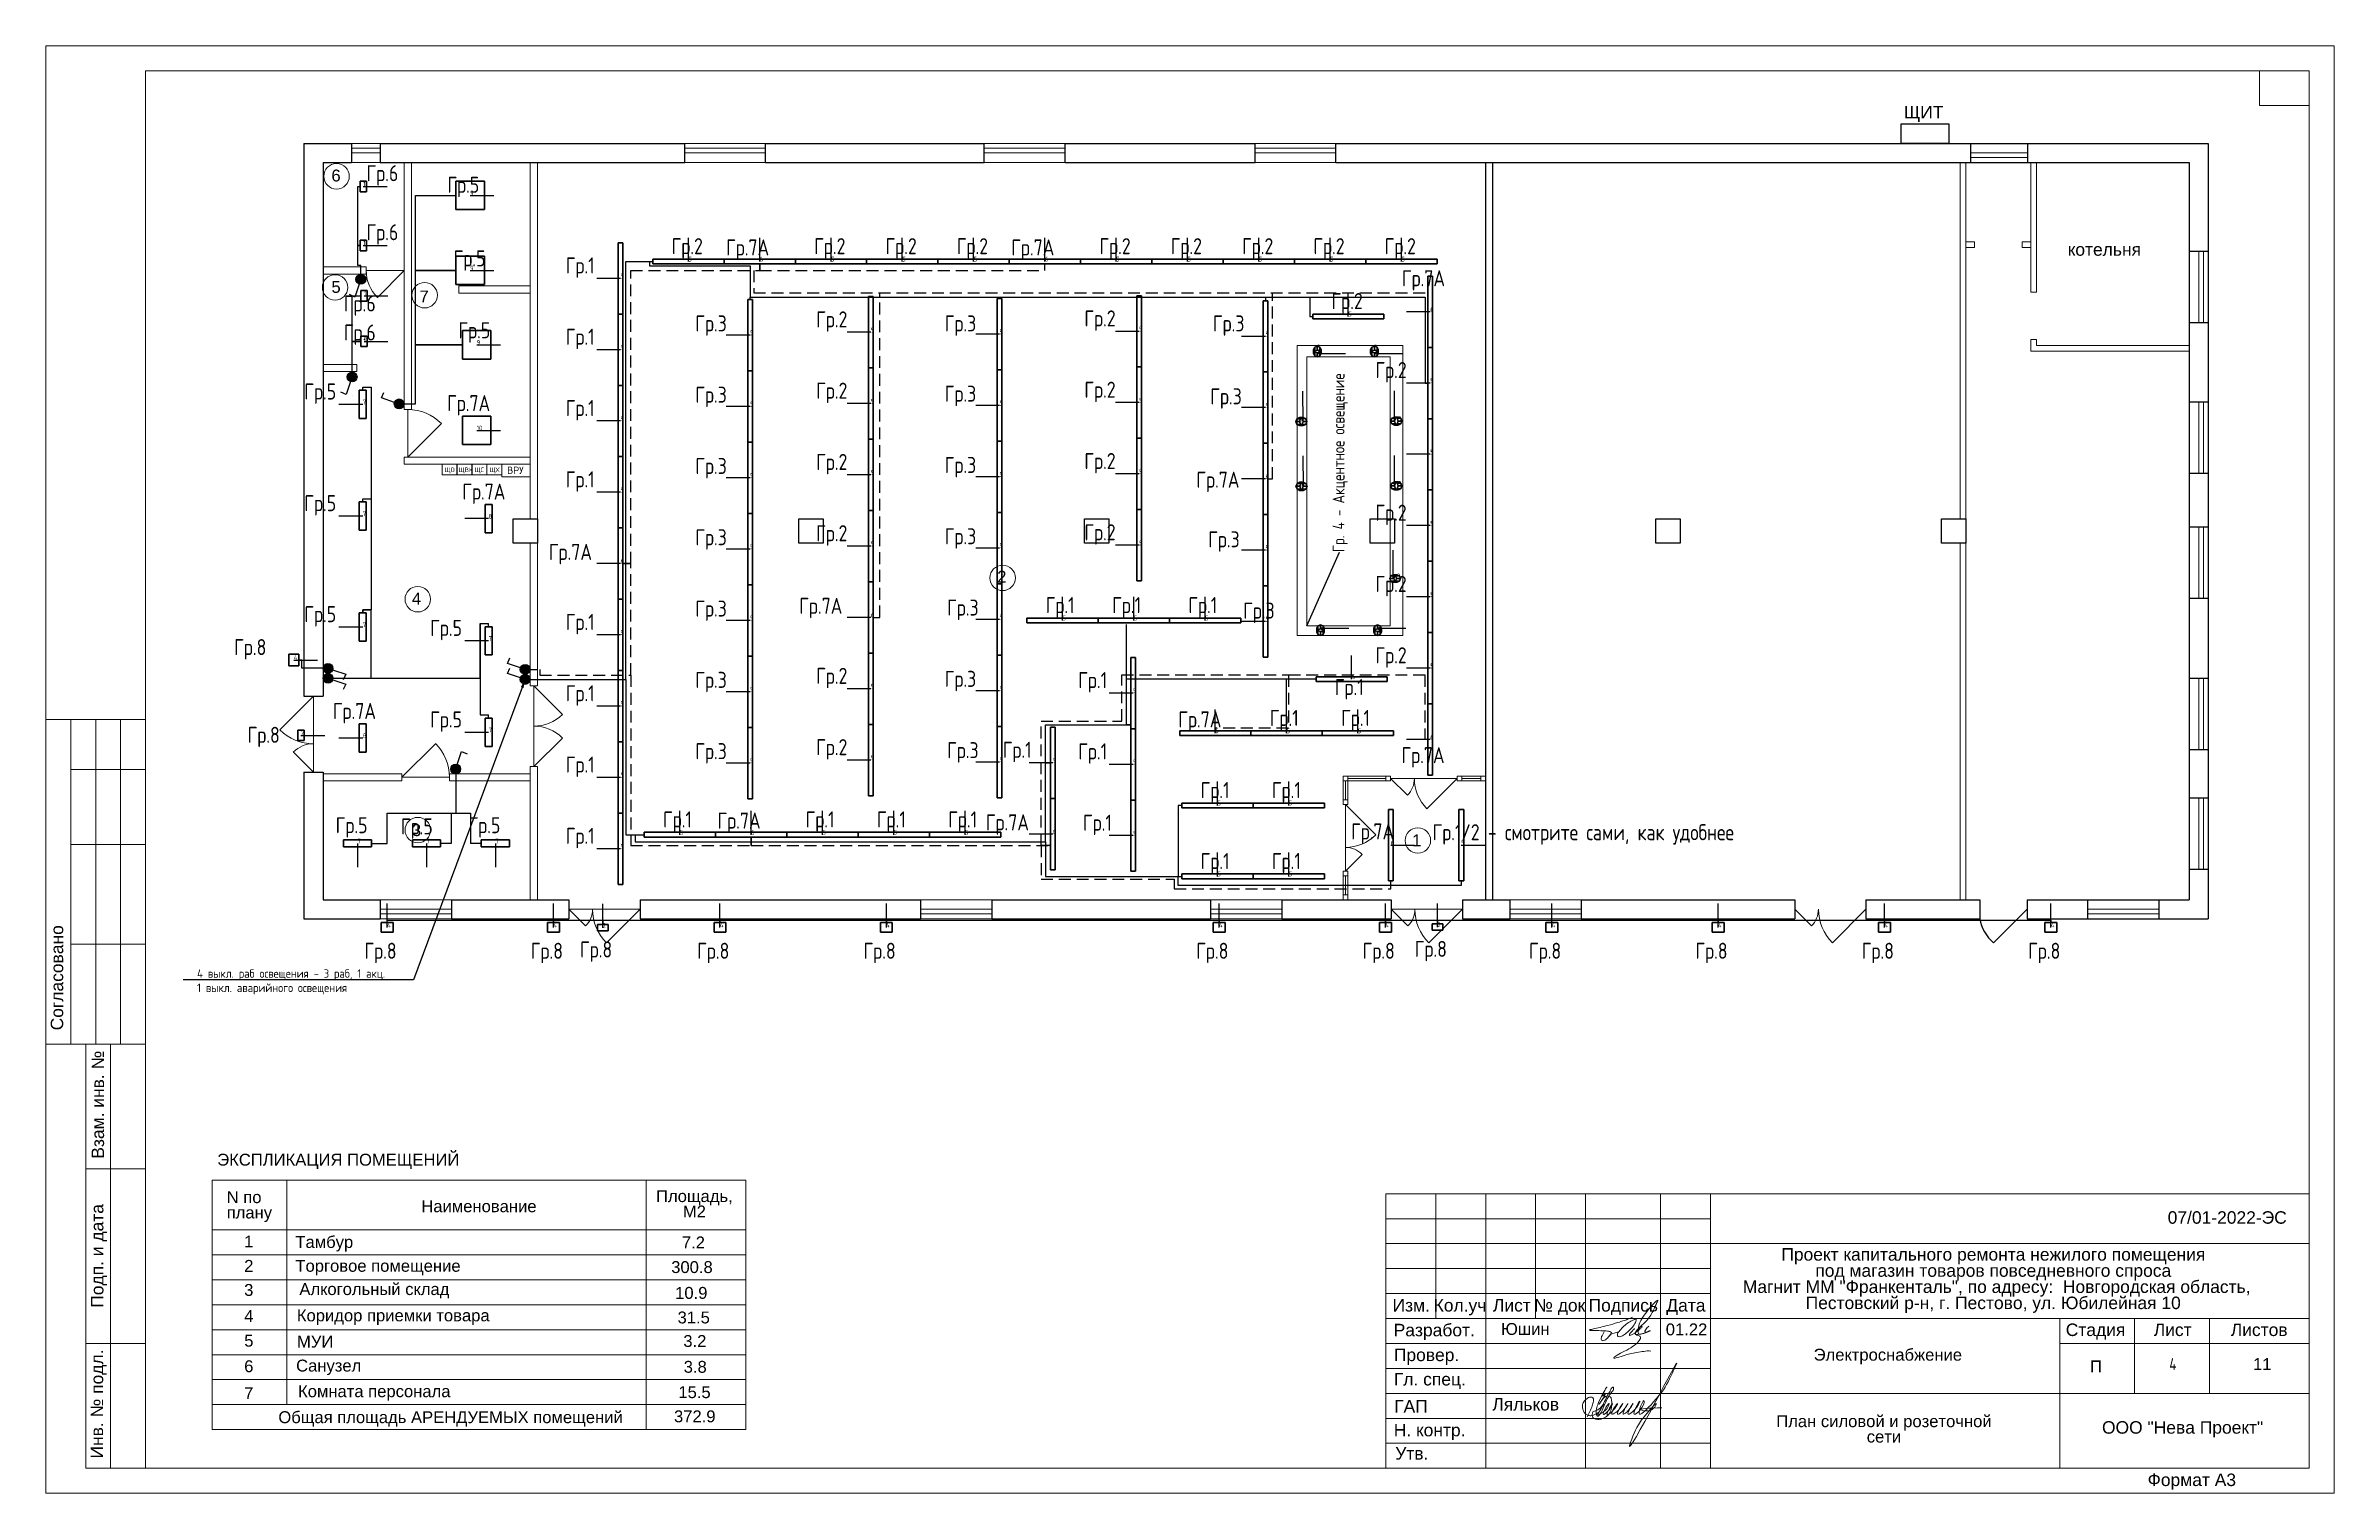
# Model space of a CAD drawing. Header units: metres. Extents: x -564 to -106, y -319 to -159.
# Drawn here: x -327.53 to -279.39, y -230.52 to -200.07 of the extents above; entities that cross this region are included whole.
import ezdxf
from ezdxf import colors
from ezdxf.entities.mleader import LeaderData, LeaderLine
from ezdxf.enums import TextEntityAlignment as Align
from ezdxf.math import Vec2, Vec3

# ---------------------------------------------------------------- set-up
doc = ezdxf.new("R2010")
doc.units = ezdxf.units.M
doc.header["$MEASUREMENT"] = 0
doc.linetypes.add('( Hidden )', pattern=[0.375, 0.25, -0.125])
for name, color, linetype in [('_ИОС51_Сеть Освещения', 7, 'Continuous'), ('DLXLUM', 2, 'Continuous'), ('DLXLUMEX', 1, 'Continuous'), ('Электрика', 7, 'Continuous')]:
    doc.layers.add(name, color=color, linetype=linetype)
for name, color, linetype, lineweight in [('Level 1', 7, 'Continuous', 0), ('Level 50', 7, 'Continuous', 0), ('Level 63', 7, 'Continuous', 0)]:
    doc.layers.add(name, color=color, linetype=linetype, lineweight=lineweight)
doc.styles.add('GOST 2.304', font='cs_gost2304.shx')
doc.styles.get("Standard").update_dxf_attribs({"font": 'cs_gost2304.shx'})
doc.styles.add('Style-Arial', font='arial.ttf')
doc.styles.add('style1', font='isocpeur.ttf')

msp = doc.modelspace()

# ---------------------------------------------------------------- texts
at = {"color": 7, "linetype": 'Continuous', "lineweight": 0, "style": 'Style-Arial'}
for s, p in [('6', (-321.428, -202.675)), ('5', (-321.427, -205.019)), ('7', (-319.575, -205.219)), ('2', (-307.422, -211.115)), ('4', (-319.735, -211.575)), ('3', (-319.734, -216.446)), ('1', (-298.692, -216.66)), ('1', (-323.263, -225.1)), ('2', (-323.263, -225.613)), ('3', (-323.263, -226.119)), ('4', (-323.263, -226.669)), ('5', (-323.262, -227.186)), ('6', (-323.263, -227.724)), ('7', (-323.263, -228.291))]:
    msp.add_text(s, height=0.25, dxfattribs=at).set_placement(p, align=Align.TOP_CENTER)
at = {"linetype": 'ByBlock'}
for s, p in [('Гр.6', (-320.787, -202.92)), ('Гр.5', (-319.086, -203.164)), ('Гр.6', (-320.787, -204.162)), ('Гр.2', (-314.369, -204.455)), ('Гр.2', (-311.369, -204.455)), ('Гр.2', (-309.869, -204.455)), ('Гр.2', (-308.369, -204.455)), ('Гр.2', (-305.369, -204.455)), ('Гр.2', (-303.869, -204.455)), ('Гр.2', (-302.369, -204.455)), ('Гр.2', (-300.869, -204.455)), ('Гр.2', (-299.369, -204.455)), ('Гр.5', (-318.955, -204.712)), ('Гр.1', (-316.596, -204.86)), ('Гр.6', (-321.263, -205.66)), ('Гр.2', (-300.486, -205.61)), ('Гр.6', (-321.263, -206.271)), ('Гр.5', (-318.855, -206.225)), ('Гр.1', (-316.596, -206.36)), ('Гр.3', (-313.871, -206.079)), ('Гр.2', (-311.329, -205.994)), ('Гр.3', (-308.624, -206.079)), ('Гр.2', (-305.686, -205.974)), ('Гр.3', (-302.981, -206.079)), ('Гр.2', (-299.563, -207.061)), ('Гр.5', (-322.096, -207.512)), ('Гр.3', (-313.871, -207.579)), ('Гр.2', (-311.329, -207.494)), ('Гр.3', (-308.624, -207.558)), ('Гр.2', (-305.686, -207.474)), ('Гр.3', (-303.037, -207.614)), ('Гр.1', (-316.596, -207.86)), ('Гр.3', (-313.871, -209.079)), ('Гр.2', (-311.329, -208.994)), ('Гр.3', (-308.624, -209.058)), ('Гр.2', (-305.686, -208.974)), ('Гр.1', (-316.596, -209.36)), ('Гр.5', (-322.096, -209.861)), ('Гр.2', (-299.563, -210.061)), ('Гр.3', (-313.871, -210.579)), ('Гр.2', (-311.329, -210.494)), ('Гр.3', (-308.624, -210.558)), ('Гр.2', (-305.686, -210.474)), ('Гр.3', (-303.081, -210.622)), ('Гр.2', (-299.563, -211.561)), ('Гр.3', (-313.871, -212.079)), ('Гр.3', (-308.574, -212.058)), ('Гр.1', (-306.499, -212.006)), ('Гр.1', (-305.101, -212.006)), ('Гр.1', (-303.499, -212.006)), ('Гр.3', (-302.345, -212.122)), ('Гр.5', (-322.096, -212.196)), ('Гр.5', (-319.448, -212.485)), ('Гр.1', (-316.596, -212.36)), ('Гр.8', (-323.572, -212.889)), ('Гр.2', (-299.563, -213.061)), ('Гр.3', (-313.871, -213.579)), ('Гр.2', (-311.329, -213.494)), ('Гр.3', (-308.624, -213.558)), ('Гр.1', (-305.815, -213.583)), ('Гр.1', (-316.596, -213.86)), ('Гр.1', (-300.416, -213.73)), ('Гр.5', (-319.448, -214.411)), ('Гр.1', (-301.785, -214.379)), ('Гр.1', (-300.285, -214.379)), ('Гр.8', (-323.289, -214.735)), ('Гр.2', (-311.329, -214.994)), ('Гр.1', (-307.403, -215.05)), ('Гр.1', (-316.596, -215.36)), ('Гр.3', (-313.871, -215.079)), ('Гр.3', (-308.574, -215.058)), ('Гр.1', (-305.815, -215.083)), ('Гр.1', (-303.24, -215.897)), ('Гр.1', (-301.74, -215.897)), ('Гр.5', (-321.436, -216.636)), ('Гр.5', (-320.063, -216.661)), ('Гр.5', (-318.641, -216.636)), ('Гр.1', (-316.596, -216.86)), ('Гр.1', (-314.55, -216.514)), ('Гр.1', (-311.55, -216.514)), ('Гр.1', (-310.05, -216.514)), ('Гр.1', (-308.55, -216.514)), ('Гр.1', (-305.715, -216.583)), ('Гр.1/2 - смотрите сами, как удобнее', (-298.36, -216.784)), ('Гр.1', (-303.24, -217.389)), ('Гр.1', (-301.74, -217.389)), ('Гр.8', (-320.832, -219.278)), ('Гр.8', (-317.332, -219.278)), ('Гр.8', (-316.296, -219.25)), ('Гр.8', (-313.832, -219.278)), ('Гр.8', (-310.332, -219.278)), ('Гр.8', (-303.332, -219.278)), ('Гр.8', (-299.832, -219.278)), ('Гр.8', (-298.736, -219.238)), ('Гр.8', (-296.332, -219.278)), ('Гр.8', (-292.832, -219.278)), ('Гр.8', (-289.332, -219.278)), ('Гр.8', (-285.832, -219.278))]:
    msp.add_text(s, height=0.3375, dxfattribs=at).set_placement(p)
at = {"color": 1, "linetype": 'ByBlock'}
for p in [(-313.224, -204.482), (-307.224, -204.482), (-299.005, -205.13), (-319.093, -207.757), (-318.772, -209.617), (-303.33, -209.367), (-316.951, -210.887), (-311.684, -212.021), (-321.495, -214.233), (-303.71, -214.409), (-299.015, -215.163), (-313.404, -216.54), (-307.758, -216.576), (-300.076, -216.767)]:
    msp.add_text('Гр.7А', height=0.3375, dxfattribs=at).set_placement(p)
at = {"linetype": 'Continuous', "lineweight": 5, "style": 'style1'}
msp.add_text('ВРУ', height=0.1532, rotation=360, dxfattribs=at).set_placement((-317.829, -209.078))
for s, p in [('ЩО', (-319.148, -209.04)), ('ЩВК', (-318.855, -209.04)), ('ЩС', (-318.518, -209.04)), ('ЩХ', (-318.203, -209.04))]:
    msp.add_text(s, height=0.0986, dxfattribs=at).set_placement(p)
at = {"color": 7, "lineweight": 13, "style": 'Style-Arial'}
msp.add_text('ЭКСПЛИКАЦИЯ ПОМЕЩЕНИЙ ', height=0.25, dxfattribs=at).set_placement((-321.332, -223.504), align=Align.MIDDLE_CENTER)
at = {"color": 7, "linetype": 'Continuous', "lineweight": 0, "style": 'Style-Arial'}
for s, p in [('Тамбур', (-322.283, -225.11)), ('Торговое помещение', (-322.283, -225.611)), ('Санузел', (-322.268, -227.71))]:
    msp.add_text(s, height=0.25, dxfattribs=at).set_placement(p, align=Align.TOP_LEFT)
at = {"color": 7, "linetype": 'Continuous', "lineweight": 30, "style": 'Style-Arial'}
for s, p in [('Проект капитального ремонта нежилого помещения', (-291.022, -225.627)), ('под магазин товаров повседневного спроса', (-290.308, -225.967)), (' Магнит ММ "Франкенталь", по адресу:  Новгородская область,', (-291.934, -226.307)), ('Пестовский р-н, г. Пестово, ул. Юбилейная 10', (-290.511, -226.647))]:
    msp.add_text(s, height=0.2625, dxfattribs=at).set_placement(p)
at = {"color": 7, "linetype": 'Continuous', "lineweight": 13, "style": 'Style-Arial'}
msp.add_text('Юшин', height=0.25, dxfattribs=at).set_placement((-296.408, -227.065), align=Align.MIDDLE_CENTER)
at = {"color": 7, "linetype": 'Continuous', "lineweight": 0, "style": 'Style-Arial'}
msp.add_text('Ляльков', height=0.2625, dxfattribs=at).set_placement((-297.102, -228.649), align=Align.MIDDLE_LEFT)
at = {"color": 7, "linetype": 'Continuous', "lineweight": 13, "style": 'Style-Arial'}
for s, height, p in [('Общая площадь АРЕНДУЕМЫХ помещений', 0.25, (-322.641, -228.796)), ('ООО "Нева Проект"', 0.2625, (-284.277, -229.005))]:
    msp.add_text(s, height=height, dxfattribs=at).set_placement(p, align=Align.TOP_LEFT)
at = {"color": 7, "linetype": 'Continuous', "lineweight": 13, "char_height": 0.25, "attachment_point": 4, "style": 'Style-Arial'}
for s, insert, line_spacing_factor in [('N по \\Pплану', (-323.728, -224.491), 0.776524), ('Наименование', (-319.634, -224.485), 0.6)]:
    msp.add_mtext(s, dxfattribs=dict(at, insert=insert, line_spacing_factor=line_spacing_factor))
at = {"color": 7, "linetype": 'Continuous', "lineweight": 0, "char_height": 0.25}
for s, insert, attachment_point, line_spacing_factor, style in [('Площадь,\\PМ2', (-313.889, -224.145), 2, 0.776524, 'Style-Arial'), ('Электроснабжение', (-288.782, -227.644), 5, 0.776524, 'Style-Arial'), ('4', (-282.785, -227.804), 5, 0.72, 'GOST 2.304'), ('{\\fArial|b0|i0|c204|p39;1\\fArial|b0|i0|c0|p39;1}', (-280.906, -227.804), 5, 0.72, 'GOST 2.304'), ('Комната персонала\\P', (-322.227, -228.25), 1, 0.6, 'Style-Arial')]:
    msp.add_mtext(s, dxfattribs=dict(at, insert=insert, attachment_point=attachment_point, line_spacing_factor=line_spacing_factor, style=style))
at = {"color": 7, "linetype": 'Continuous', "lineweight": 30, "insert": (-293.454, -226.949), "char_height": 0.25, "attachment_point": 1, "line_spacing_factor": 0.72, "style": 'GOST 2.304'}
msp.add_mtext('{\\fArial|b0|i0|c0|p39;01.22}', dxfattribs=at)
at = {"color": 7, "linetype": 'Continuous', "lineweight": 13, "insert": (-288.864, -229.169), "char_height": 0.25, "width": 4.70974, "attachment_point": 5, "line_spacing_factor": 0.776524, "style": 'Style-Arial'}
msp.add_mtext('План силовой и розеточной сети ', dxfattribs=at)
at = {"layer": 'Level 1', "color": 1, "linetype": 'Continuous', "lineweight": 30, "style": 'Style-Arial'}
msp.add_text('ЩИТ', height=0.2625, dxfattribs=at).set_placement((-288.444, -201.598))
at = {"layer": 'Level 1', "color": 7, "linetype": 'Continuous', "lineweight": 30, "style": 'Style-Arial'}
for s, p in [('котельня', (-284.998, -204.487)), ('07/01-2022-ЭС', (-282.895, -224.851))]:
    msp.add_text(s, height=0.2625, dxfattribs=at).set_placement(p)
at = {"layer": 'Level 50', "color": 7, "linetype": 'Continuous', "lineweight": 30, "style": 'Style-Arial'}
for s, p in [('7.2', (-314.152, -225.119)), ('300.8', (-314.377, -225.638)), ('10.9', (-314.294, -226.181)), ('31.5', (-314.243, -226.698)), ('3.2', (-314.122, -227.193)), ('3.8', (-314.114, -227.736)), ('П', (-284.53, -227.728)), ('15.5', (-314.226, -228.269)), ('372.9', (-314.318, -228.778))]:
    msp.add_text(s, height=0.25, dxfattribs=at).set_placement(p, align=Align.TOP_LEFT)
at = {"layer": 'Level 50', "color": 7, "linetype": 'Continuous', "lineweight": 0, "style": 'Style-Arial'}
for s, p in [('Алкогольный склад', (-322.199, -226.101)), ('Коридор приемки товара', (-322.252, -226.654)), ('МУИ', (-322.248, -227.206))]:
    msp.add_text(s, height=0.25, dxfattribs=at).set_placement(p, align=Align.TOP_LEFT)
at = {"layer": 'Level 63', "color": 7, "linetype": 'Continuous', "lineweight": 0, "style": 'Style-Arial'}
for s, p in [('Согласовано', (-327.299, -219.677)), ('Взам. инв. №', (-326.439, -222.347)), ('Подп. и дата', (-326.453, -225.528)), ('Инв. № подл.', (-326.458, -228.644))]:
    msp.add_text(s, height=0.2625, rotation=90, dxfattribs=at).set_placement(p, align=Align.MIDDLE_CENTER)
for s, p in [('Изм.', (-298.809, -226.567)), ('Кол.уч', (-297.783, -226.567)), ('Лист', (-296.692, -226.567)), ('№ док', (-295.685, -226.567)), ('Подпись', (-294.348, -226.567)), ('Дата', (-293.03, -226.567)), ('Разработ.', (-298.324, -227.088)), ('Стадия', (-284.412, -227.082)), ('Лист', (-282.79, -227.082)), ('Листов', (-280.97, -227.082)), ('Провер.', (-298.486, -227.61)), ('Гл. спец.', (-298.417, -228.122)), ('ГАП', (-298.815, -228.691)), ('Н. контр.', (-298.422, -229.192)), ('Утв.', (-298.796, -229.682)), ('Формат А3', (-282.387, -230.238))]:
    msp.add_text(s, height=0.2625, dxfattribs=at).set_placement(p, align=Align.MIDDLE_CENTER)

# ---------------------------------------------------------------- blocks, each defined once
blk = doc.blocks.new('*U6')
for p, q in [((-79, 86), (-56, 134)), ((-56, 134), (-79, 86)), ((-56, 37), (-79, 86)), ((-79, 0), (-79, 86)), ((-79, 86), (-56, 37)), ((-79, 86), (-79, 0)), ((-56, 49), (-79, 0)), ((-79, 0), (-56, 49)), ((-79, 0), (-56, -49)), ((-56, -49), (-79, 0)), ((-56, 134), (0, 155)), ((0, 155), (-56, 134)), ((-56, 49), (-56, 134)), ((-56, 134), (-56, 49)), ((0, 69), (-56, 49)), ((-56, 49), (0, 69)), ((0, 17), (-56, 37)), ((-56, 37), (0, 17)), ((-56, -49), (-56, 37)), ((-56, 37), (-56, -49)), ((0, 155), (56, 134)), ((0, 69), (0, 155)), ((56, 134), (0, 155)), ((0, 155), (0, 69)), ((56, 49), (0, 69)), ((0, 69), (56, 49)), ((56, 37), (0, 17)), ((0, 17), (56, 37)), ((0, -69), (0, 17)), ((0, 17), (0, -69)), ((56, 134), (79, 86)), ((56, 49), (56, 134)), ((79, 86), (56, 134)), ((56, 134), (56, 49)), ((79, 86), (56, 37)), ((56, 37), (79, 86)), ((79, 0), (56, 49)), ((56, 49), (79, 0)), ((56, -49), (56, 37)), ((56, 37), (56, -49)), ((56, -49), (79, 0)), ((79, 0), (56, -49)), ((79, 86), (79, 0)), ((79, 0), (79, 86)), ((-56, -49), (0, -69)), ((0, -69), (-56, -49)), ((0, -69), (56, -49)), ((56, -49), (0, -69))]:
    blk.add_line(p, q)
at = {"color": 1}
blk.add_line((0, 86), (596, 86), dxfattribs=at)
at = {"layer": 'DLXLUMEX', "color": 7}
blk.add_text('3', height=100, dxfattribs=at).set_placement((0, 0))
blk = doc.blocks.new('*U49')
for p, q in [((-79, 86), (-56, 134)), ((-56, 134), (-79, 86)), ((-56, 37), (-79, 86)), ((-79, 0), (-79, 86)), ((-79, 86), (-56, 37)), ((-79, 86), (-79, 0)), ((-56, 49), (-79, 0)), ((-79, 0), (-56, 49)), ((-79, 0), (-56, -49)), ((-56, -49), (-79, 0)), ((-56, 134), (0, 155)), ((0, 155), (-56, 134)), ((-56, 49), (-56, 134)), ((-56, 134), (-56, 49)), ((0, 69), (-56, 49)), ((-56, 49), (0, 69)), ((0, 17), (-56, 37)), ((-56, 37), (0, 17)), ((-56, -49), (-56, 37)), ((-56, 37), (-56, -49)), ((0, 155), (56, 134)), ((0, 69), (0, 155)), ((56, 134), (0, 155)), ((0, 155), (0, 69)), ((56, 49), (0, 69)), ((0, 69), (56, 49)), ((56, 37), (0, 17)), ((0, 17), (56, 37)), ((0, -69), (0, 17)), ((0, 17), (0, -69)), ((56, 134), (79, 86)), ((56, 49), (56, 134)), ((79, 86), (56, 134)), ((56, 134), (56, 49)), ((79, 86), (56, 37)), ((56, 37), (79, 86)), ((79, 0), (56, 49)), ((56, 49), (79, 0)), ((56, -49), (56, 37)), ((56, 37), (56, -49)), ((56, -49), (79, 0)), ((79, 0), (56, -49)), ((79, 86), (79, 0)), ((79, 0), (79, 86)), ((-56, -49), (0, -69)), ((0, -69), (-56, -49)), ((0, -69), (56, -49)), ((56, -49), (0, -69))]:
    blk.add_line(p, q)
at = {"color": 1}
blk.add_line((0, 86), (596, 86), dxfattribs=at)
at = {"layer": 'DLXLUMEX', "color": 7}
blk.add_text('3', height=100, dxfattribs=at).set_placement((0, 0))
blk = doc.blocks.new('*U60')
for p, q in [((-56, 49), (-79, 0)), ((-79, 0), (-56, 49)), ((-79, 0), (-56, -49)), ((-79, 0), (-79, -86)), ((-56, -49), (-79, 0)), ((-79, -86), (-79, 0)), ((0, 69), (-56, 49)), ((-56, 49), (0, 69)), ((-56, 49), (-56, -37)), ((-56, -37), (-56, 49)), ((56, 49), (0, 69)), ((0, 69), (0, -17)), ((0, -17), (0, 69)), ((0, 69), (56, 49)), ((79, 0), (56, 49)), ((56, 49), (56, -37)), ((56, -37), (56, 49)), ((56, 49), (79, 0)), ((56, -49), (79, 0)), ((79, 0), (56, -49)), ((79, -86), (79, 0)), ((79, 0), (79, -86)), ((-79, -86), (-56, -37)), ((-56, -37), (-79, -86)), ((-56, -134), (-79, -86)), ((-79, -86), (-56, -134)), ((-56, -37), (0, -17)), ((0, -17), (-56, -37)), ((-56, -49), (0, -69)), ((-56, -49), (-56, -134)), ((0, -69), (-56, -49)), ((-56, -134), (-56, -49)), ((0, -155), (-56, -134)), ((-56, -134), (0, -155)), ((0, -17), (56, -37)), ((56, -37), (0, -17)), ((0, -69), (56, -49)), ((56, -49), (0, -69)), ((0, -69), (0, -155)), ((0, -155), (0, -69)), ((56, -134), (0, -155)), ((0, -155), (56, -134)), ((56, -37), (79, -86)), ((79, -86), (56, -37)), ((56, -49), (56, -134)), ((56, -134), (56, -49)), ((79, -86), (56, -134)), ((56, -134), (79, -86))]:
    blk.add_line(p, q)
at = {"color": 1}
blk.add_line((0, -86), (596, -86), dxfattribs=at)
at = {"layer": 'DLXLUMEX', "color": 7}
blk.add_text('3', height=100, dxfattribs=at).set_placement((0, 0))
blk = doc.blocks.new('*U71')
for p, q in [((-56, 49), (-79, 0)), ((-79, 0), (-56, 49)), ((-79, 0), (-56, -49)), ((-79, 0), (-79, -86)), ((-56, -49), (-79, 0)), ((-79, -86), (-79, 0)), ((0, 69), (-56, 49)), ((-56, 49), (0, 69)), ((-56, 49), (-56, -37)), ((-56, -37), (-56, 49)), ((56, 49), (0, 69)), ((0, 69), (0, -17)), ((0, -17), (0, 69)), ((0, 69), (56, 49)), ((79, 0), (56, 49)), ((56, 49), (56, -37)), ((56, -37), (56, 49)), ((56, 49), (79, 0)), ((56, -49), (79, 0)), ((79, 0), (56, -49)), ((79, -86), (79, 0)), ((79, 0), (79, -86)), ((-79, -86), (-56, -37)), ((-56, -37), (-79, -86)), ((-56, -134), (-79, -86)), ((-79, -86), (-56, -134)), ((-56, -37), (0, -17)), ((0, -17), (-56, -37)), ((-56, -49), (0, -69)), ((-56, -49), (-56, -134)), ((0, -69), (-56, -49)), ((-56, -134), (-56, -49)), ((0, -155), (-56, -134)), ((-56, -134), (0, -155)), ((0, -17), (56, -37)), ((56, -37), (0, -17)), ((0, -69), (56, -49)), ((56, -49), (0, -69)), ((0, -69), (0, -155)), ((0, -155), (0, -69)), ((56, -134), (0, -155)), ((0, -155), (56, -134)), ((56, -37), (79, -86)), ((79, -86), (56, -37)), ((56, -49), (56, -134)), ((56, -134), (56, -49)), ((79, -86), (56, -134)), ((56, -134), (79, -86))]:
    blk.add_line(p, q)
at = {"color": 1}
blk.add_line((0, -86), (596, -86), dxfattribs=at)
at = {"layer": 'DLXLUMEX', "color": 7}
blk.add_text('3', height=100, dxfattribs=at).set_placement((0, 0))
blk = doc.blocks.new('*U82')
at = {"color": 1}
blk.add_line((78, 0), (75, 640), dxfattribs=at)
for p, q in [((-55, 60), (-77, 0)), ((-77, 0), (-55, 60)), ((-77, 0), (1, 0)), ((1, 0), (-77, 0)), ((0, 85), (-55, 60)), ((-55, 60), (0, 85)), ((-55, 60), (23, 60)), ((23, 60), (-55, 60)), ((54, 60), (0, 85)), ((77, 85), (0, 85)), ((0, 85), (54, 60)), ((0, 85), (77, 85)), ((1, 0), (23, 60)), ((23, 60), (1, 0)), ((24, -60), (1, 0)), ((1, 0), (24, -60)), ((23, 60), (77, 85)), ((77, 85), (23, 60)), ((54, 60), (132, 61)), ((132, 61), (54, 60)), ((77, 0), (54, 60)), ((54, 60), (77, 0)), ((55, -60), (77, 0)), ((77, 0), (55, -60)), ((77, 85), (132, 61)), ((132, 61), (77, 85)), ((77, 0), (155, 1)), ((155, 1), (77, 0)), ((132, 61), (155, 1)), ((155, 1), (132, 61)), ((155, 1), (133, -60)), ((133, -60), (155, 1)), ((-77, 0), (-54, -60)), ((-54, -60), (-77, 0)), ((-54, -60), (0, -85)), ((-54, -60), (24, -60)), ((0, -85), (-54, -60)), ((24, -60), (-54, -60)), ((0, -85), (55, -60)), ((55, -60), (0, -85)), ((0, -85), (78, -85)), ((78, -85), (0, -85)), ((78, -85), (24, -60)), ((24, -60), (78, -85)), ((55, -60), (133, -60)), ((133, -60), (55, -60)), ((133, -60), (78, -85)), ((78, -85), (133, -60))]:
    blk.add_line(p, q)
at = {"layer": 'DLXLUMEX', "color": 7}
blk.add_text('3', height=100, dxfattribs=at).set_placement((0, 0))
blk = doc.blocks.new('*U93')
at = {"color": 1}
blk.add_line((78, 0), (75, 640), dxfattribs=at)
for p, q in [((-55, 60), (-77, 0)), ((-77, 0), (-55, 60)), ((-77, 0), (1, 0)), ((1, 0), (-77, 0)), ((0, 85), (-55, 60)), ((-55, 60), (0, 85)), ((-55, 60), (23, 60)), ((23, 60), (-55, 60)), ((54, 60), (0, 85)), ((77, 85), (0, 85)), ((0, 85), (54, 60)), ((0, 85), (77, 85)), ((1, 0), (23, 60)), ((23, 60), (1, 0)), ((24, -60), (1, 0)), ((1, 0), (24, -60)), ((23, 60), (77, 85)), ((77, 85), (23, 60)), ((54, 60), (132, 61)), ((132, 61), (54, 60)), ((77, 0), (54, 60)), ((54, 60), (77, 0)), ((55, -60), (77, 0)), ((77, 0), (55, -60)), ((77, 85), (132, 61)), ((132, 61), (77, 85)), ((77, 0), (155, 1)), ((155, 1), (77, 0)), ((132, 61), (155, 1)), ((155, 1), (132, 61)), ((155, 1), (133, -60)), ((133, -60), (155, 1)), ((-77, 0), (-54, -60)), ((-54, -60), (-77, 0)), ((-54, -60), (0, -85)), ((0, -85), (-54, -60)), ((-54, -60), (24, -60)), ((24, -60), (-54, -60)), ((0, -85), (55, -60)), ((55, -60), (0, -85)), ((0, -85), (78, -85)), ((78, -85), (0, -85)), ((78, -85), (24, -60)), ((24, -60), (78, -85)), ((55, -60), (133, -60)), ((133, -60), (55, -60)), ((133, -60), (78, -85)), ((78, -85), (133, -60))]:
    blk.add_line(p, q)
at = {"layer": 'DLXLUMEX', "color": 7}
blk.add_text('3', height=100, dxfattribs=at).set_placement((0, 0))
blk = doc.blocks.new('*U104')
at = {"color": 1}
blk.add_line((-78, 0), (-78, 640), dxfattribs=at)
for p, q in [((-155, 0), (-132, 60)), ((-132, 60), (-155, 0)), ((-132, -60), (-155, 0)), ((-155, 0), (-132, -60)), ((-77, 0), (-155, 0)), ((-155, 0), (-77, 0)), ((-132, 60), (-78, 85)), ((-78, 85), (-132, 60)), ((-55, 60), (-132, 60)), ((-132, 60), (-55, 60)), ((-78, 85), (-23, 60)), ((-23, 60), (-78, 85)), ((-78, 85), (0, 85)), ((0, 85), (-78, 85)), ((-55, 60), (-77, 0)), ((-77, 0), (-55, 60)), ((-77, 0), (-55, -60)), ((-55, -60), (-77, 0)), ((0, 85), (-55, 60)), ((-55, 60), (0, 85)), ((-23, 60), (-1, 0)), ((55, 60), (-23, 60)), ((-1, 0), (-23, 60)), ((-23, 60), (55, 60)), ((-1, 0), (-23, -60)), ((-23, -60), (-1, 0)), ((77, 0), (-1, 0)), ((-1, 0), (77, 0)), ((55, 60), (0, 85)), ((0, 85), (55, 60)), ((77, 0), (55, 60)), ((55, 60), (77, 0)), ((55, -60), (77, 0)), ((77, 0), (55, -60)), ((-78, -85), (-132, -60)), ((-132, -60), (-78, -85)), ((-55, -60), (-132, -60)), ((-132, -60), (-55, -60)), ((-23, -60), (-78, -85)), ((-78, -85), (-23, -60)), ((0, -85), (-78, -85)), ((-78, -85), (0, -85)), ((-55, -60), (0, -85)), ((0, -85), (-55, -60)), ((55, -60), (-23, -60)), ((-23, -60), (55, -60)), ((0, -85), (55, -60)), ((55, -60), (0, -85))]:
    blk.add_line(p, q)
at = {"layer": 'DLXLUMEX', "color": 7}
blk.add_text('3', height=100, dxfattribs=at).set_placement((0, 0))
blk = doc.blocks.new('*U115')
at = {"color": 1}
blk.add_line((-78, 0), (-78, 640), dxfattribs=at)
for p, q in [((-155, 0), (-132, 60)), ((-132, 60), (-155, 0)), ((-132, -60), (-155, 0)), ((-155, 0), (-132, -60)), ((-77, 0), (-155, 0)), ((-155, 0), (-77, 0)), ((-132, 60), (-78, 85)), ((-78, 85), (-132, 60)), ((-55, 60), (-132, 60)), ((-132, 60), (-55, 60)), ((-78, 85), (-23, 60)), ((-23, 60), (-78, 85)), ((-78, 85), (0, 85)), ((0, 85), (-78, 85)), ((-55, 60), (-77, 0)), ((-77, 0), (-55, 60)), ((-77, 0), (-55, -60)), ((-55, -60), (-77, 0)), ((0, 85), (-55, 60)), ((-55, 60), (0, 85)), ((-23, 60), (-1, 0)), ((55, 60), (-23, 60)), ((-1, 0), (-23, 60)), ((-23, 60), (55, 60)), ((-1, 0), (-23, -60)), ((-23, -60), (-1, 0)), ((77, 0), (-1, 0)), ((-1, 0), (77, 0)), ((55, 60), (0, 85)), ((0, 85), (55, 60)), ((77, 0), (55, 60)), ((55, 60), (77, 0)), ((55, -60), (77, 0)), ((77, 0), (55, -60)), ((-78, -85), (-132, -60)), ((-132, -60), (-78, -85)), ((-55, -60), (-132, -60)), ((-132, -60), (-55, -60)), ((-23, -60), (-78, -85)), ((-78, -85), (-23, -60)), ((0, -85), (-78, -85)), ((-78, -85), (0, -85)), ((-55, -60), (0, -85)), ((0, -85), (-55, -60)), ((55, -60), (-23, -60)), ((-23, -60), (55, -60)), ((0, -85), (55, -60)), ((55, -60), (0, -85))]:
    blk.add_line(p, q)
at = {"layer": 'DLXLUMEX', "color": 7}
blk.add_text('3', height=100, dxfattribs=at).set_placement((0, 0))
blk = doc.blocks.new('*U126')
at = {"color": 1}
blk.add_line((-86, 0), (-86, 596), dxfattribs=at)
for p, q in [((-155, 0), (-134, 56)), ((-134, 56), (-155, 0)), ((-134, -56), (-155, 0)), ((-69, 0), (-155, 0)), ((-155, 0), (-134, -56)), ((-155, 0), (-69, 0)), ((-134, 56), (-86, 79)), ((-86, 79), (-134, 56)), ((-49, 56), (-134, 56)), ((-134, 56), (-49, 56)), ((-86, 79), (-37, 56)), ((-37, 56), (-86, 79)), ((-86, 79), (0, 79)), ((0, 79), (-86, 79)), ((-49, 56), (-69, 0)), ((-69, 0), (-49, 56)), ((-69, 0), (-49, -56)), ((-49, -56), (-69, 0)), ((0, 79), (-49, 56)), ((-49, 56), (0, 79)), ((-37, 56), (-17, 0)), ((49, 56), (-37, 56)), ((-17, 0), (-37, 56)), ((-37, 56), (49, 56)), ((-17, 0), (-37, -56)), ((-37, -56), (-17, 0)), ((69, 0), (-17, 0)), ((-17, 0), (69, 0)), ((49, 56), (0, 79)), ((0, 79), (49, 56)), ((69, 0), (49, 56)), ((49, 56), (69, 0)), ((49, -56), (69, 0)), ((69, 0), (49, -56)), ((-86, -79), (-134, -56)), ((-134, -56), (-86, -79)), ((-49, -56), (-134, -56)), ((-134, -56), (-49, -56)), ((-37, -56), (-86, -79)), ((-86, -79), (-37, -56)), ((0, -79), (-86, -79)), ((-86, -79), (0, -79)), ((-49, -56), (0, -79)), ((0, -79), (-49, -56)), ((49, -56), (-37, -56)), ((-37, -56), (49, -56)), ((0, -79), (49, -56)), ((49, -56), (0, -79))]:
    blk.add_line(p, q)
at = {"layer": 'DLXLUMEX', "color": 7}
blk.add_text('3', height=100, dxfattribs=at).set_placement((0, 0))
blk = doc.blocks.new('*U7')
at = {"color": 1}
blk.add_line((0, 0), (0, 500), dxfattribs=at)
for p, q in [((750, 50), (-750, 50)), ((-750, 50), (-750, -50)), ((-750, 50), (-750, -50)), ((-750, -50), (-750, 50)), ((-750, 50), (-750, 50)), ((750, 50), (-750, 50)), ((-750, 50), (-750, 50)), ((-750, 50), (750, 50)), ((-750, -50), (-750, 50)), ((-750, 50), (750, 50)), ((750, -50), (750, 50)), ((750, 50), (750, 50)), ((750, -50), (750, 50)), ((750, 50), (750, 50)), ((750, 50), (750, -50)), ((750, 50), (750, -50)), ((-750, -50), (750, -50)), ((-750, -50), (750, -50)), ((750, -50), (-750, -50)), ((-750, -50), (-750, -50)), ((-750, -50), (-750, -50)), ((750, -50), (-750, -50)), ((750, -50), (750, -50)), ((750, -50), (750, -50))]:
    blk.add_line(p, q)
at = {"layer": 'DLXLUMEX', "color": 7}
blk.add_text('5', height=100, dxfattribs=at).set_placement((0, 0))
blk = doc.blocks.new('*U8')
at = {"color": 1}
blk.add_line((0, 0), (0, 500), dxfattribs=at)
for p, q in [((750, 50), (-750, 50)), ((-750, 50), (-750, -50)), ((-750, 50), (-750, -50)), ((-750, -50), (-750, 50)), ((-750, 50), (-750, 50)), ((750, 50), (-750, 50)), ((-750, 50), (-750, 50)), ((-750, 50), (750, 50)), ((-750, -50), (-750, 50)), ((-750, 50), (750, 50)), ((750, -50), (750, 50)), ((750, 50), (750, 50)), ((750, -50), (750, 50)), ((750, 50), (750, 50)), ((750, 50), (750, -50)), ((750, 50), (750, -50)), ((-750, -50), (750, -50)), ((-750, -50), (750, -50)), ((750, -50), (-750, -50)), ((-750, -50), (-750, -50)), ((-750, -50), (-750, -50)), ((750, -50), (-750, -50)), ((750, -50), (750, -50)), ((750, -50), (750, -50))]:
    blk.add_line(p, q)
at = {"layer": 'DLXLUMEX', "color": 7}
blk.add_text('5', height=100, dxfattribs=at).set_placement((0, 0))
blk = doc.blocks.new('*U9')
at = {"color": 1}
blk.add_line((0, 0), (0, 500), dxfattribs=at)
for p, q in [((750, 50), (-750, 50)), ((-750, 50), (-750, -50)), ((-750, 50), (-750, -50)), ((-750, -50), (-750, 50)), ((-750, 50), (-750, 50)), ((750, 50), (-750, 50)), ((-750, 50), (-750, 50)), ((-750, 50), (750, 50)), ((-750, -50), (-750, 50)), ((-750, 50), (750, 50)), ((750, -50), (750, 50)), ((750, 50), (750, 50)), ((750, -50), (750, 50)), ((750, 50), (750, 50)), ((750, 50), (750, -50)), ((750, 50), (750, -50)), ((-750, -50), (750, -50)), ((-750, -50), (750, -50)), ((750, -50), (-750, -50)), ((-750, -50), (-750, -50)), ((-750, -50), (-750, -50)), ((750, -50), (-750, -50)), ((750, -50), (750, -50)), ((750, -50), (750, -50))]:
    blk.add_line(p, q)
at = {"layer": 'DLXLUMEX', "color": 7}
blk.add_text('5', height=100, dxfattribs=at).set_placement((0, 0))
blk = doc.blocks.new('*U10')
at = {"color": 1}
blk.add_line((0, 0), (0, 500), dxfattribs=at)
for p, q in [((750, 50), (-750, 50)), ((-750, 50), (-750, -50)), ((-750, 50), (-750, -50)), ((-750, -50), (-750, 50)), ((-750, 50), (-750, 50)), ((750, 50), (-750, 50)), ((-750, 50), (-750, 50)), ((-750, 50), (750, 50)), ((-750, -50), (-750, 50)), ((-750, 50), (750, 50)), ((750, -50), (750, 50)), ((750, 50), (750, 50)), ((750, -50), (750, 50)), ((750, 50), (750, 50)), ((750, 50), (750, -50)), ((750, 50), (750, -50)), ((-750, -50), (750, -50)), ((-750, -50), (750, -50)), ((750, -50), (-750, -50)), ((-750, -50), (-750, -50)), ((-750, -50), (-750, -50)), ((750, -50), (-750, -50)), ((750, -50), (750, -50)), ((750, -50), (750, -50))]:
    blk.add_line(p, q)
at = {"layer": 'DLXLUMEX', "color": 7}
blk.add_text('6', height=100, dxfattribs=at).set_placement((0, 0))
blk = doc.blocks.new('*U11')
at = {"color": 1}
blk.add_line((0, 0), (0, 500), dxfattribs=at)
for p, q in [((750, 50), (-750, 50)), ((-750, 50), (-750, -50)), ((-750, 50), (-750, -50)), ((-750, -50), (-750, 50)), ((-750, 50), (-750, 50)), ((750, 50), (-750, 50)), ((-750, 50), (-750, 50)), ((-750, 50), (750, 50)), ((-750, -50), (-750, 50)), ((-750, 50), (750, 50)), ((750, -50), (750, 50)), ((750, 50), (750, 50)), ((750, -50), (750, 50)), ((750, 50), (750, 50)), ((750, 50), (750, -50)), ((750, 50), (750, -50)), ((-750, -50), (750, -50)), ((-750, -50), (750, -50)), ((750, -50), (-750, -50)), ((-750, -50), (-750, -50)), ((-750, -50), (-750, -50)), ((750, -50), (-750, -50)), ((750, -50), (750, -50)), ((750, -50), (750, -50))]:
    blk.add_line(p, q)
at = {"layer": 'DLXLUMEX', "color": 7}
blk.add_text('5', height=100, dxfattribs=at).set_placement((0, 0))
blk = doc.blocks.new('*U12')
at = {"color": 1}
blk.add_line((0, 0), (0, 500), dxfattribs=at)
for p, q in [((750, 50), (-750, 50)), ((-750, 50), (-750, -50)), ((-750, 50), (-750, -50)), ((-750, -50), (-750, 50)), ((-750, 50), (-750, 50)), ((750, 50), (-750, 50)), ((-750, 50), (-750, 50)), ((-750, 50), (750, 50)), ((-750, -50), (-750, 50)), ((-750, 50), (750, 50)), ((750, -50), (750, 50)), ((750, 50), (750, 50)), ((750, -50), (750, 50)), ((750, 50), (750, 50)), ((750, 50), (750, -50)), ((750, 50), (750, -50)), ((-750, -50), (750, -50)), ((-750, -50), (750, -50)), ((750, -50), (-750, -50)), ((-750, -50), (-750, -50)), ((-750, -50), (-750, -50)), ((750, -50), (-750, -50)), ((750, -50), (750, -50)), ((750, -50), (750, -50))]:
    blk.add_line(p, q)
at = {"layer": 'DLXLUMEX', "color": 7}
blk.add_text('5', height=100, dxfattribs=at).set_placement((0, 0))
blk = doc.blocks.new('*U22')
at = {"color": 1}
blk.add_line((0, 0), (0, 500), dxfattribs=at)
for p, q in [((750, 50), (-750, 50)), ((-750, 50), (-750, -50)), ((-750, 50), (-750, -50)), ((-750, -50), (-750, 50)), ((-750, 50), (-750, 50)), ((750, 50), (-750, 50)), ((-750, 50), (-750, 50)), ((-750, 50), (750, 50)), ((-750, -50), (-750, 50)), ((-750, 50), (750, 50)), ((750, -50), (750, 50)), ((750, 50), (750, 50)), ((750, -50), (750, 50)), ((750, 50), (750, 50)), ((750, 50), (750, -50)), ((750, 50), (750, -50)), ((-750, -50), (750, -50)), ((-750, -50), (750, -50)), ((750, -50), (-750, -50)), ((-750, -50), (-750, -50)), ((-750, -50), (-750, -50)), ((750, -50), (-750, -50)), ((750, -50), (750, -50)), ((750, -50), (750, -50))]:
    blk.add_line(p, q)
at = {"layer": 'DLXLUMEX', "color": 7}
blk.add_text('5', height=100, dxfattribs=at).set_placement((0, 0))
blk = doc.blocks.new('*U32')
at = {"color": 1}
blk.add_line((0, 0), (0, 500), dxfattribs=at)
for p, q in [((750, 50), (-750, 50)), ((-750, 50), (-750, -50)), ((-750, 50), (-750, -50)), ((-750, -50), (-750, 50)), ((-750, 50), (-750, 50)), ((750, 50), (-750, 50)), ((-750, 50), (-750, 50)), ((-750, 50), (750, 50)), ((-750, -50), (-750, 50)), ((-750, 50), (750, 50)), ((750, -50), (750, 50)), ((750, 50), (750, 50)), ((750, -50), (750, 50)), ((750, 50), (750, 50)), ((750, 50), (750, -50)), ((750, 50), (750, -50)), ((-750, -50), (750, -50)), ((-750, -50), (750, -50)), ((750, -50), (-750, -50)), ((-750, -50), (-750, -50)), ((-750, -50), (-750, -50)), ((750, -50), (-750, -50)), ((750, -50), (750, -50)), ((750, -50), (750, -50))]:
    blk.add_line(p, q)
at = {"layer": 'DLXLUMEX', "color": 7}
blk.add_text('6', height=100, dxfattribs=at).set_placement((0, 0))
blk = doc.blocks.new('*U33')
at = {"color": 1}
blk.add_line((0, 0), (0, 500), dxfattribs=at)
for p, q in [((750, 50), (-750, 50)), ((-750, 50), (-750, -50)), ((-750, 50), (-750, -50)), ((-750, -50), (-750, 50)), ((-750, 50), (-750, 50)), ((750, 50), (-750, 50)), ((-750, 50), (-750, 50)), ((-750, 50), (750, 50)), ((-750, -50), (-750, 50)), ((-750, 50), (750, 50)), ((750, -50), (750, 50)), ((750, 50), (750, 50)), ((750, -50), (750, 50)), ((750, 50), (750, 50)), ((750, 50), (750, -50)), ((750, 50), (750, -50)), ((-750, -50), (750, -50)), ((-750, -50), (750, -50)), ((750, -50), (-750, -50)), ((-750, -50), (-750, -50)), ((-750, -50), (-750, -50)), ((750, -50), (-750, -50)), ((750, -50), (750, -50)), ((750, -50), (750, -50))]:
    blk.add_line(p, q)
at = {"layer": 'DLXLUMEX', "color": 7}
blk.add_text('5', height=100, dxfattribs=at).set_placement((0, 0))
blk = doc.blocks.new('*U40')
at = {"color": 1}
blk.add_line((0, 0), (0, 500), dxfattribs=at)
for p, q in [((750, 50), (-750, 50)), ((-750, 50), (-750, -50)), ((-750, 50), (-750, -50)), ((-750, -50), (-750, 50)), ((-750, 50), (-750, 50)), ((750, 50), (-750, 50)), ((-750, 50), (-750, 50)), ((-750, 50), (750, 50)), ((-750, -50), (-750, 50)), ((-750, 50), (750, 50)), ((750, -50), (750, 50)), ((750, 50), (750, 50)), ((750, -50), (750, 50)), ((750, 50), (750, 50)), ((750, 50), (750, -50)), ((750, 50), (750, -50)), ((-750, -50), (750, -50)), ((-750, -50), (750, -50)), ((750, -50), (-750, -50)), ((-750, -50), (-750, -50)), ((-750, -50), (-750, -50)), ((750, -50), (-750, -50)), ((750, -50), (750, -50)), ((750, -50), (750, -50))]:
    blk.add_line(p, q)
at = {"layer": 'DLXLUMEX', "color": 7}
blk.add_text('5', height=100, dxfattribs=at).set_placement((0, 0))
blk = doc.blocks.new('*U50')
at = {"color": 1}
blk.add_line((0, 0), (0, 500), dxfattribs=at)
for p, q in [((750, 50), (-750, 50)), ((-750, 50), (-750, -50)), ((-750, 50), (-750, -50)), ((-750, -50), (-750, 50)), ((-750, 50), (-750, 50)), ((750, 50), (-750, 50)), ((-750, 50), (-750, 50)), ((-750, 50), (750, 50)), ((-750, -50), (-750, 50)), ((-750, 50), (750, 50)), ((750, -50), (750, 50)), ((750, 50), (750, 50)), ((750, -50), (750, 50)), ((750, 50), (750, 50)), ((750, 50), (750, -50)), ((750, 50), (750, -50)), ((-750, -50), (750, -50)), ((-750, -50), (750, -50)), ((750, -50), (-750, -50)), ((-750, -50), (-750, -50)), ((-750, -50), (-750, -50)), ((750, -50), (-750, -50)), ((750, -50), (750, -50)), ((750, -50), (750, -50))]:
    blk.add_line(p, q)
at = {"layer": 'DLXLUMEX', "color": 7}
blk.add_text('5', height=100, dxfattribs=at).set_placement((0, 0))
blk = doc.blocks.new('*U51')
at = {"color": 1}
blk.add_line((0, 0), (0, 500), dxfattribs=at)
for p, q in [((750, 50), (-750, 50)), ((-750, 50), (-750, -50)), ((-750, 50), (-750, -50)), ((-750, -50), (-750, 50)), ((-750, 50), (-750, 50)), ((750, 50), (-750, 50)), ((-750, 50), (-750, 50)), ((-750, 50), (750, 50)), ((-750, -50), (-750, 50)), ((-750, 50), (750, 50)), ((750, -50), (750, 50)), ((750, 50), (750, 50)), ((750, -50), (750, 50)), ((750, 50), (750, 50)), ((750, 50), (750, -50)), ((750, 50), (750, -50)), ((-750, -50), (750, -50)), ((-750, -50), (750, -50)), ((750, -50), (-750, -50)), ((-750, -50), (-750, -50)), ((-750, -50), (-750, -50)), ((750, -50), (-750, -50)), ((750, -50), (750, -50)), ((750, -50), (750, -50))]:
    blk.add_line(p, q)
at = {"layer": 'DLXLUMEX', "color": 7}
blk.add_text('5', height=100, dxfattribs=at).set_placement((0, 0))
blk = doc.blocks.new('*U52')
at = {"color": 1}
blk.add_line((0, 0), (0, 500), dxfattribs=at)
for p, q in [((750, 50), (-750, 50)), ((-750, 50), (-750, -50)), ((-750, 50), (-750, -50)), ((-750, -50), (-750, 50)), ((-750, 50), (-750, 50)), ((750, 50), (-750, 50)), ((-750, 50), (-750, 50)), ((-750, 50), (750, 50)), ((-750, -50), (-750, 50)), ((-750, 50), (750, 50)), ((750, -50), (750, 50)), ((750, 50), (750, 50)), ((750, -50), (750, 50)), ((750, 50), (750, 50)), ((750, 50), (750, -50)), ((750, 50), (750, -50)), ((-750, -50), (750, -50)), ((-750, -50), (750, -50)), ((750, -50), (-750, -50)), ((-750, -50), (-750, -50)), ((-750, -50), (-750, -50)), ((750, -50), (-750, -50)), ((750, -50), (750, -50)), ((750, -50), (750, -50))]:
    blk.add_line(p, q)
at = {"layer": 'DLXLUMEX', "color": 7}
blk.add_text('5', height=100, dxfattribs=at).set_placement((0, 0))
blk = doc.blocks.new('*U53')
for p, q in [((-50, 750), (-50, -750)), ((50, 750), (-50, 750)), ((-50, 750), (-50, -750)), ((-50, -750), (-50, 750)), ((-50, 750), (-50, 750)), ((-50, 750), (-50, 750)), ((-50, 750), (50, 750)), ((50, 750), (-50, 750)), ((-50, -750), (-50, 750)), ((-50, 750), (50, 750)), ((50, -750), (50, 750)), ((50, -750), (50, 750)), ((50, 750), (50, 750)), ((50, 750), (50, -750)), ((50, 750), (50, 750)), ((50, 750), (50, -750)), ((-50, -750), (50, -750)), ((50, -750), (-50, -750)), ((-50, -750), (-50, -750)), ((-50, -750), (50, -750)), ((-50, -750), (-50, -750)), ((50, -750), (-50, -750)), ((50, -750), (50, -750)), ((50, -750), (50, -750))]:
    blk.add_line(p, q)
at = {"color": 1}
blk.add_line((0, 0), (-500, 0), dxfattribs=at)
at = {"layer": 'DLXLUMEX', "color": 7}
blk.add_text('5', height=100, dxfattribs=at).set_placement((0, 0))
blk = doc.blocks.new('*U54')
for p, q in [((-50, 750), (-50, -750)), ((50, 750), (-50, 750)), ((-50, 750), (-50, -750)), ((-50, -750), (-50, 750)), ((-50, 750), (-50, 750)), ((50, 750), (-50, 750)), ((-50, 750), (-50, 750)), ((-50, 750), (50, 750)), ((-50, -750), (-50, 750)), ((-50, 750), (50, 750)), ((50, -750), (50, 750)), ((50, -750), (50, 750)), ((50, 750), (50, 750)), ((50, 750), (50, -750)), ((50, 750), (50, 750)), ((50, 750), (50, -750)), ((-50, -750), (50, -750)), ((50, -750), (-50, -750)), ((-50, -750), (-50, -750)), ((-50, -750), (50, -750)), ((-50, -750), (-50, -750)), ((50, -750), (-50, -750)), ((50, -750), (50, -750)), ((50, -750), (50, -750))]:
    blk.add_line(p, q)
at = {"color": 1}
blk.add_line((0, 0), (-500, 0), dxfattribs=at)
at = {"layer": 'DLXLUMEX', "color": 7}
blk.add_text('5', height=100, dxfattribs=at).set_placement((0, 0))
blk = doc.blocks.new('*U55')
for p, q in [((-50, 750), (-50, -750)), ((50, 750), (-50, 750)), ((-50, 750), (-50, -750)), ((-50, -750), (-50, 750)), ((-50, 750), (-50, 750)), ((-50, 750), (-50, 750)), ((-50, 750), (50, 750)), ((50, 750), (-50, 750)), ((-50, -750), (-50, 750)), ((-50, 750), (50, 750)), ((50, -750), (50, 750)), ((50, -750), (50, 750)), ((50, 750), (50, 750)), ((50, 750), (50, -750)), ((50, 750), (50, 750)), ((50, 750), (50, -750)), ((-50, -750), (50, -750)), ((50, -750), (-50, -750)), ((-50, -750), (-50, -750)), ((-50, -750), (50, -750)), ((-50, -750), (-50, -750)), ((50, -750), (-50, -750)), ((50, -750), (50, -750)), ((50, -750), (50, -750))]:
    blk.add_line(p, q)
at = {"color": 1}
blk.add_line((0, 0), (-500, 0), dxfattribs=at)
at = {"layer": 'DLXLUMEX', "color": 7}
blk.add_text('5', height=100, dxfattribs=at).set_placement((0, 0))
blk = doc.blocks.new('*U56')
for p, q in [((-50, 750), (-50, -750)), ((50, 750), (-50, 750)), ((-50, 750), (-50, -750)), ((-50, -750), (-50, 750)), ((-50, 750), (-50, 750)), ((-50, 750), (-50, 750)), ((-50, 750), (50, 750)), ((50, 750), (-50, 750)), ((-50, -750), (-50, 750)), ((-50, 750), (50, 750)), ((50, -750), (50, 750)), ((50, -750), (50, 750)), ((50, 750), (50, 750)), ((50, 750), (50, -750)), ((50, 750), (50, 750)), ((50, 750), (50, -750)), ((-50, -750), (50, -750)), ((50, -750), (-50, -750)), ((-50, -750), (-50, -750)), ((-50, -750), (50, -750)), ((-50, -750), (-50, -750)), ((50, -750), (-50, -750)), ((50, -750), (50, -750)), ((50, -750), (50, -750))]:
    blk.add_line(p, q)
at = {"color": 1}
blk.add_line((0, 0), (-500, 0), dxfattribs=at)
at = {"layer": 'DLXLUMEX', "color": 7}
blk.add_text('5', height=100, dxfattribs=at).set_placement((0, 0))
blk = doc.blocks.new('*U57')
for p, q in [((-50, 750), (-50, -750)), ((50, 750), (-50, 750)), ((-50, 750), (-50, -750)), ((-50, -750), (-50, 750)), ((-50, 750), (-50, 750)), ((-50, 750), (-50, 750)), ((-50, 750), (50, 750)), ((50, 750), (-50, 750)), ((-50, -750), (-50, 750)), ((-50, 750), (50, 750)), ((50, -750), (50, 750)), ((50, -750), (50, 750)), ((50, 750), (50, 750)), ((50, 750), (50, -750)), ((50, 750), (50, 750)), ((50, 750), (50, -750)), ((-50, -750), (50, -750)), ((50, -750), (-50, -750)), ((-50, -750), (-50, -750)), ((-50, -750), (50, -750)), ((-50, -750), (-50, -750)), ((50, -750), (-50, -750)), ((50, -750), (50, -750)), ((50, -750), (50, -750))]:
    blk.add_line(p, q)
at = {"color": 1}
blk.add_line((0, 0), (-500, 0), dxfattribs=at)
at = {"layer": 'DLXLUMEX', "color": 7}
blk.add_text('6', height=100, dxfattribs=at).set_placement((0, 0))
blk = doc.blocks.new('*U58')
for p, q in [((-50, 750), (-50, -750)), ((50, 750), (-50, 750)), ((-50, 750), (-50, -750)), ((-50, -750), (-50, 750)), ((-50, 750), (-50, 750)), ((-50, 750), (-50, 750)), ((-50, 750), (50, 750)), ((50, 750), (-50, 750)), ((-50, -750), (-50, 750)), ((-50, 750), (50, 750)), ((50, -750), (50, 750)), ((50, -750), (50, 750)), ((50, 750), (50, 750)), ((50, 750), (50, -750)), ((50, 750), (50, 750)), ((50, 750), (50, -750)), ((-50, -750), (50, -750)), ((50, -750), (-50, -750)), ((-50, -750), (-50, -750)), ((-50, -750), (50, -750)), ((-50, -750), (-50, -750)), ((50, -750), (-50, -750)), ((50, -750), (50, -750)), ((50, -750), (50, -750))]:
    blk.add_line(p, q)
at = {"color": 1}
blk.add_line((0, 0), (-500, 0), dxfattribs=at)
at = {"layer": 'DLXLUMEX', "color": 7}
blk.add_text('5', height=100, dxfattribs=at).set_placement((0, 0))
blk = doc.blocks.new('*U59')
for p, q in [((-50, 750), (-50, -750)), ((50, 750), (-50, 750)), ((-50, 750), (-50, -750)), ((-50, -750), (-50, 750)), ((-50, 750), (-50, 750)), ((-50, 750), (-50, 750)), ((-50, 750), (50, 750)), ((50, 750), (-50, 750)), ((-50, -750), (-50, 750)), ((-50, 750), (50, 750)), ((50, -750), (50, 750)), ((50, -750), (50, 750)), ((50, 750), (50, 750)), ((50, 750), (50, -750)), ((50, 750), (50, 750)), ((50, 750), (50, -750)), ((-50, -750), (50, -750)), ((50, -750), (-50, -750)), ((-50, -750), (-50, -750)), ((-50, -750), (50, -750)), ((-50, -750), (-50, -750)), ((50, -750), (-50, -750)), ((50, -750), (50, -750)), ((50, -750), (50, -750))]:
    blk.add_line(p, q)
at = {"color": 1}
blk.add_line((0, 0), (-500, 0), dxfattribs=at)
at = {"layer": 'DLXLUMEX', "color": 7}
blk.add_text('5', height=100, dxfattribs=at).set_placement((0, 0))
blk = doc.blocks.new('*U61')
for p, q in [((-50, 750), (-50, -750)), ((50, 750), (-50, 750)), ((-50, 750), (-50, -750)), ((-50, -750), (-50, 750)), ((-50, 750), (-50, 750)), ((-50, 750), (-50, 750)), ((-50, 750), (50, 750)), ((50, 750), (-50, 750)), ((-50, -750), (-50, 750)), ((-50, 750), (50, 750)), ((50, -750), (50, 750)), ((50, -750), (50, 750)), ((50, 750), (50, 750)), ((50, 750), (50, -750)), ((50, 750), (50, 750)), ((50, 750), (50, -750)), ((-50, -750), (50, -750)), ((50, -750), (-50, -750)), ((-50, -750), (-50, -750)), ((-50, -750), (50, -750)), ((-50, -750), (-50, -750)), ((50, -750), (-50, -750)), ((50, -750), (50, -750)), ((50, -750), (50, -750))]:
    blk.add_line(p, q)
at = {"color": 1}
blk.add_line((0, 0), (-500, 0), dxfattribs=at)
at = {"layer": 'DLXLUMEX', "color": 7}
blk.add_text('5', height=100, dxfattribs=at).set_placement((0, 0))
blk = doc.blocks.new('*U62')
for p, q in [((-50, 750), (-50, -750)), ((50, 750), (-50, 750)), ((-50, 750), (-50, -750)), ((-50, -750), (-50, 750)), ((-50, 750), (-50, 750)), ((-50, 750), (-50, 750)), ((-50, 750), (50, 750)), ((50, 750), (-50, 750)), ((-50, -750), (-50, 750)), ((-50, 750), (50, 750)), ((50, -750), (50, 750)), ((50, -750), (50, 750)), ((50, 750), (50, 750)), ((50, 750), (50, -750)), ((50, 750), (50, 750)), ((50, 750), (50, -750)), ((-50, -750), (50, -750)), ((50, -750), (-50, -750)), ((-50, -750), (-50, -750)), ((-50, -750), (50, -750)), ((-50, -750), (-50, -750)), ((50, -750), (-50, -750)), ((50, -750), (50, -750)), ((50, -750), (50, -750))]:
    blk.add_line(p, q)
at = {"color": 1}
blk.add_line((0, 0), (-500, 0), dxfattribs=at)
at = {"layer": 'DLXLUMEX', "color": 7}
blk.add_text('5', height=100, dxfattribs=at).set_placement((0, 0))
blk = doc.blocks.new('*U63')
for p, q in [((50, 750), (-50, 750)), ((-50, 750), (-50, -750)), ((-50, 750), (-50, -750)), ((-50, -750), (-50, 750)), ((-50, 750), (-50, 750)), ((50, 750), (-50, 750)), ((-50, 750), (-50, 750)), ((-50, 750), (50, 750)), ((-50, -750), (-50, 750)), ((-50, 750), (50, 750)), ((50, -750), (50, 750)), ((50, -750), (50, 750)), ((50, 750), (50, 750)), ((50, 750), (50, -750)), ((50, 750), (50, 750)), ((50, 750), (50, -750)), ((-50, -750), (50, -750)), ((-50, -750), (50, -750)), ((50, -750), (-50, -750)), ((-50, -750), (-50, -750)), ((-50, -750), (-50, -750)), ((50, -750), (-50, -750)), ((50, -750), (50, -750)), ((50, -750), (50, -750))]:
    blk.add_line(p, q)
at = {"color": 1}
blk.add_line((0, 0), (-500, 0), dxfattribs=at)
at = {"layer": 'DLXLUMEX', "color": 7}
blk.add_text('5', height=100, dxfattribs=at).set_placement((0, 0))
blk = doc.blocks.new('*U64')
for p, q in [((50, 750), (-50, 750)), ((-50, 750), (-50, -750)), ((-50, 750), (-50, -750)), ((-50, -750), (-50, 750)), ((-50, 750), (-50, 750)), ((50, 750), (-50, 750)), ((-50, 750), (-50, 750)), ((-50, 750), (50, 750)), ((-50, -750), (-50, 750)), ((-50, 750), (50, 750)), ((50, -750), (50, 750)), ((50, -750), (50, 750)), ((50, 750), (50, 750)), ((50, 750), (50, -750)), ((50, 750), (50, 750)), ((50, 750), (50, -750)), ((-50, -750), (50, -750)), ((-50, -750), (50, -750)), ((50, -750), (-50, -750)), ((-50, -750), (-50, -750)), ((-50, -750), (-50, -750)), ((50, -750), (-50, -750)), ((50, -750), (50, -750)), ((50, -750), (50, -750))]:
    blk.add_line(p, q)
at = {"color": 1}
blk.add_line((0, 0), (-500, 0), dxfattribs=at)
at = {"layer": 'DLXLUMEX', "color": 7}
blk.add_text('5', height=100, dxfattribs=at).set_placement((0, 0))
blk = doc.blocks.new('*U65')
for p, q in [((50, 750), (-50, 750)), ((-50, 750), (-50, -750)), ((-50, 750), (-50, -750)), ((-50, -750), (-50, 750)), ((-50, 750), (-50, 750)), ((50, 750), (-50, 750)), ((-50, 750), (-50, 750)), ((-50, 750), (50, 750)), ((-50, -750), (-50, 750)), ((-50, 750), (50, 750)), ((50, -750), (50, 750)), ((50, -750), (50, 750)), ((50, 750), (50, 750)), ((50, 750), (50, -750)), ((50, 750), (50, 750)), ((50, 750), (50, -750)), ((-50, -750), (50, -750)), ((-50, -750), (50, -750)), ((50, -750), (-50, -750)), ((-50, -750), (-50, -750)), ((-50, -750), (-50, -750)), ((50, -750), (-50, -750)), ((50, -750), (50, -750)), ((50, -750), (50, -750))]:
    blk.add_line(p, q)
at = {"color": 1}
blk.add_line((0, 0), (-500, 0), dxfattribs=at)
at = {"layer": 'DLXLUMEX', "color": 7}
blk.add_text('5', height=100, dxfattribs=at).set_placement((0, 0))
blk = doc.blocks.new('*U66')
for p, q in [((50, 750), (-50, 750)), ((-50, 750), (-50, -750)), ((-50, 750), (-50, -750)), ((-50, -750), (-50, 750)), ((-50, 750), (-50, 750)), ((50, 750), (-50, 750)), ((-50, 750), (-50, 750)), ((-50, 750), (50, 750)), ((-50, -750), (-50, 750)), ((-50, 750), (50, 750)), ((50, -750), (50, 750)), ((50, -750), (50, 750)), ((50, 750), (50, 750)), ((50, 750), (50, -750)), ((50, 750), (50, 750)), ((50, 750), (50, -750)), ((-50, -750), (50, -750)), ((-50, -750), (50, -750)), ((50, -750), (-50, -750)), ((-50, -750), (-50, -750)), ((-50, -750), (-50, -750)), ((50, -750), (-50, -750)), ((50, -750), (50, -750)), ((50, -750), (50, -750))]:
    blk.add_line(p, q)
at = {"color": 1}
blk.add_line((0, 0), (-500, 0), dxfattribs=at)
at = {"layer": 'DLXLUMEX', "color": 7}
blk.add_text('5', height=100, dxfattribs=at).set_placement((0, 0))
blk = doc.blocks.new('*U67')
for p, q in [((50, 750), (-50, 750)), ((-50, 750), (-50, -750)), ((-50, 750), (-50, -750)), ((-50, -750), (-50, 750)), ((-50, 750), (-50, 750)), ((50, 750), (-50, 750)), ((-50, 750), (-50, 750)), ((-50, 750), (50, 750)), ((-50, -750), (-50, 750)), ((-50, 750), (50, 750)), ((50, -750), (50, 750)), ((50, -750), (50, 750)), ((50, 750), (50, 750)), ((50, 750), (50, -750)), ((50, 750), (50, 750)), ((50, 750), (50, -750)), ((-50, -750), (50, -750)), ((-50, -750), (50, -750)), ((50, -750), (-50, -750)), ((-50, -750), (-50, -750)), ((-50, -750), (-50, -750)), ((50, -750), (-50, -750)), ((50, -750), (50, -750)), ((50, -750), (50, -750))]:
    blk.add_line(p, q)
at = {"color": 1}
blk.add_line((0, 0), (-500, 0), dxfattribs=at)
at = {"layer": 'DLXLUMEX', "color": 7}
blk.add_text('5', height=100, dxfattribs=at).set_placement((0, 0))
blk = doc.blocks.new('*U68')
for p, q in [((50, 750), (-50, 750)), ((-50, 750), (-50, -750)), ((-50, 750), (-50, -750)), ((-50, -750), (-50, 750)), ((-50, 750), (-50, 750)), ((50, 750), (-50, 750)), ((-50, 750), (-50, 750)), ((-50, 750), (50, 750)), ((-50, -750), (-50, 750)), ((-50, 750), (50, 750)), ((50, -750), (50, 750)), ((50, -750), (50, 750)), ((50, 750), (50, 750)), ((50, 750), (50, -750)), ((50, 750), (50, 750)), ((50, 750), (50, -750)), ((-50, -750), (50, -750)), ((-50, -750), (50, -750)), ((50, -750), (-50, -750)), ((-50, -750), (-50, -750)), ((-50, -750), (-50, -750)), ((50, -750), (-50, -750)), ((50, -750), (50, -750)), ((50, -750), (50, -750))]:
    blk.add_line(p, q)
at = {"color": 1}
blk.add_line((0, 0), (-500, 0), dxfattribs=at)
at = {"layer": 'DLXLUMEX', "color": 7}
blk.add_text('5', height=100, dxfattribs=at).set_placement((0, 0))
blk = doc.blocks.new('*U69')
for p, q in [((50, 750), (-50, 750)), ((-50, 750), (-50, -750)), ((-50, 750), (-50, -750)), ((-50, -750), (-50, 750)), ((-50, 750), (-50, 750)), ((50, 750), (-50, 750)), ((-50, 750), (-50, 750)), ((-50, 750), (50, 750)), ((-50, -750), (-50, 750)), ((-50, 750), (50, 750)), ((50, -750), (50, 750)), ((50, -750), (50, 750)), ((50, 750), (50, 750)), ((50, 750), (50, -750)), ((50, 750), (50, 750)), ((50, 750), (50, -750)), ((-50, -750), (50, -750)), ((-50, -750), (50, -750)), ((50, -750), (-50, -750)), ((-50, -750), (-50, -750)), ((-50, -750), (-50, -750)), ((50, -750), (-50, -750)), ((50, -750), (50, -750)), ((50, -750), (50, -750))]:
    blk.add_line(p, q)
at = {"color": 1}
blk.add_line((0, 0), (-500, 0), dxfattribs=at)
at = {"layer": 'DLXLUMEX', "color": 7}
blk.add_text('5', height=100, dxfattribs=at).set_placement((0, 0))
blk = doc.blocks.new('*U70')
for p, q in [((50, 750), (-50, 750)), ((-50, 750), (-50, -750)), ((-50, 750), (-50, -750)), ((-50, -750), (-50, 750)), ((-50, 750), (-50, 750)), ((50, 750), (-50, 750)), ((-50, 750), (-50, 750)), ((-50, 750), (50, 750)), ((-50, -750), (-50, 750)), ((-50, 750), (50, 750)), ((50, -750), (50, 750)), ((50, -750), (50, 750)), ((50, 750), (50, 750)), ((50, 750), (50, -750)), ((50, 750), (50, 750)), ((50, 750), (50, -750)), ((-50, -750), (50, -750)), ((-50, -750), (50, -750)), ((50, -750), (-50, -750)), ((-50, -750), (-50, -750)), ((-50, -750), (-50, -750)), ((50, -750), (-50, -750)), ((50, -750), (50, -750)), ((50, -750), (50, -750))]:
    blk.add_line(p, q)
at = {"color": 1}
blk.add_line((0, 0), (-500, 0), dxfattribs=at)
at = {"layer": 'DLXLUMEX', "color": 7}
blk.add_text('5', height=100, dxfattribs=at).set_placement((0, 0))
blk = doc.blocks.new('*U72')
for p, q in [((50, 750), (-50, 750)), ((-50, 750), (-50, -750)), ((-50, 750), (-50, -750)), ((-50, -750), (-50, 750)), ((-50, 750), (-50, 750)), ((50, 750), (-50, 750)), ((-50, 750), (-50, 750)), ((-50, 750), (50, 750)), ((-50, -750), (-50, 750)), ((-50, 750), (50, 750)), ((50, -750), (50, 750)), ((50, -750), (50, 750)), ((50, 750), (50, 750)), ((50, 750), (50, -750)), ((50, 750), (50, 750)), ((50, 750), (50, -750)), ((-50, -750), (50, -750)), ((-50, -750), (50, -750)), ((50, -750), (-50, -750)), ((-50, -750), (-50, -750)), ((-50, -750), (-50, -750)), ((50, -750), (-50, -750)), ((50, -750), (50, -750)), ((50, -750), (50, -750))]:
    blk.add_line(p, q)
at = {"color": 1}
blk.add_line((0, 0), (-500, 0), dxfattribs=at)
at = {"layer": 'DLXLUMEX', "color": 7}
blk.add_text('5', height=100, dxfattribs=at).set_placement((0, 0))
blk = doc.blocks.new('*U73')
for p, q in [((50, 750), (-50, 750)), ((-50, 750), (-50, -750)), ((-50, 750), (-50, -750)), ((-50, -750), (-50, 750)), ((-50, 750), (-50, 750)), ((50, 750), (-50, 750)), ((-50, 750), (-50, 750)), ((-50, 750), (50, 750)), ((-50, -750), (-50, 750)), ((-50, 750), (50, 750)), ((50, -750), (50, 750)), ((50, -750), (50, 750)), ((50, 750), (50, 750)), ((50, 750), (50, -750)), ((50, 750), (50, 750)), ((50, 750), (50, -750)), ((-50, -750), (50, -750)), ((-50, -750), (50, -750)), ((50, -750), (-50, -750)), ((-50, -750), (-50, -750)), ((-50, -750), (-50, -750)), ((50, -750), (-50, -750)), ((50, -750), (50, -750)), ((50, -750), (50, -750))]:
    blk.add_line(p, q)
at = {"color": 1}
blk.add_line((0, 0), (-500, 0), dxfattribs=at)
at = {"layer": 'DLXLUMEX', "color": 7}
blk.add_text('6', height=100, dxfattribs=at).set_placement((0, 0))
blk = doc.blocks.new('*U74')
for p, q in [((-50, 750), (-50, -750)), ((50, 750), (-50, 750)), ((-50, 750), (-50, -750)), ((-50, -750), (-50, 750)), ((-50, 750), (-50, 750)), ((-50, 750), (-50, 750)), ((-50, 750), (50, 750)), ((50, 750), (-50, 750)), ((-50, -750), (-50, 750)), ((-50, 750), (50, 750)), ((50, -750), (50, 750)), ((50, -750), (50, 750)), ((50, 750), (50, 750)), ((50, 750), (50, -750)), ((50, 750), (50, 750)), ((50, 750), (50, -750)), ((-50, -750), (50, -750)), ((-50, -750), (50, -750)), ((50, -750), (-50, -750)), ((-50, -750), (-50, -750)), ((-50, -750), (-50, -750)), ((50, -750), (-50, -750)), ((50, -750), (50, -750)), ((50, -750), (50, -750))]:
    blk.add_line(p, q)
at = {"color": 1}
blk.add_line((0, 0), (-500, 0), dxfattribs=at)
at = {"layer": 'DLXLUMEX', "color": 7}
blk.add_text('5', height=100, dxfattribs=at).set_placement((0, 0))
blk = doc.blocks.new('*U75')
for p, q in [((50, 750), (-50, 750)), ((-50, 750), (-50, -750)), ((-50, 750), (-50, -750)), ((-50, -750), (-50, 750)), ((-50, 750), (-50, 750)), ((50, 750), (-50, 750)), ((-50, 750), (-50, 750)), ((-50, 750), (50, 750)), ((-50, -750), (-50, 750)), ((-50, 750), (50, 750)), ((50, -750), (50, 750)), ((50, -750), (50, 750)), ((50, 750), (50, 750)), ((50, 750), (50, -750)), ((50, 750), (50, 750)), ((50, 750), (50, -750)), ((-50, -750), (50, -750)), ((-50, -750), (50, -750)), ((50, -750), (-50, -750)), ((-50, -750), (-50, -750)), ((-50, -750), (-50, -750)), ((50, -750), (-50, -750)), ((50, -750), (50, -750)), ((50, -750), (50, -750))]:
    blk.add_line(p, q)
at = {"color": 1}
blk.add_line((0, 0), (-500, 0), dxfattribs=at)
at = {"layer": 'DLXLUMEX', "color": 7}
blk.add_text('5', height=100, dxfattribs=at).set_placement((0, 0))
blk = doc.blocks.new('*U76')
for p, q in [((50, 750), (-50, 750)), ((-50, 750), (-50, -750)), ((-50, 750), (-50, -750)), ((-50, -750), (-50, 750)), ((-50, 750), (-50, 750)), ((50, 750), (-50, 750)), ((-50, 750), (-50, 750)), ((-50, 750), (50, 750)), ((-50, -750), (-50, 750)), ((-50, 750), (50, 750)), ((50, -750), (50, 750)), ((50, -750), (50, 750)), ((50, 750), (50, 750)), ((50, 750), (50, -750)), ((50, 750), (50, 750)), ((50, 750), (50, -750)), ((-50, -750), (50, -750)), ((-50, -750), (50, -750)), ((50, -750), (-50, -750)), ((-50, -750), (-50, -750)), ((-50, -750), (-50, -750)), ((50, -750), (-50, -750)), ((50, -750), (50, -750)), ((50, -750), (50, -750))]:
    blk.add_line(p, q)
at = {"color": 1}
blk.add_line((0, 0), (-500, 0), dxfattribs=at)
at = {"layer": 'DLXLUMEX', "color": 7}
blk.add_text('5', height=100, dxfattribs=at).set_placement((0, 0))
blk = doc.blocks.new('*U77')
for p, q in [((50, 750), (-50, 750)), ((-50, 750), (-50, -750)), ((-50, 750), (-50, -750)), ((-50, -750), (-50, 750)), ((-50, 750), (-50, 750)), ((50, 750), (-50, 750)), ((-50, 750), (-50, 750)), ((-50, 750), (50, 750)), ((-50, -750), (-50, 750)), ((-50, 750), (50, 750)), ((50, -750), (50, 750)), ((50, -750), (50, 750)), ((50, 750), (50, 750)), ((50, 750), (50, -750)), ((50, 750), (50, 750)), ((50, 750), (50, -750)), ((-50, -750), (50, -750)), ((-50, -750), (50, -750)), ((50, -750), (-50, -750)), ((-50, -750), (-50, -750)), ((-50, -750), (-50, -750)), ((50, -750), (-50, -750)), ((50, -750), (50, -750)), ((50, -750), (50, -750))]:
    blk.add_line(p, q)
at = {"color": 1}
blk.add_line((0, 0), (-500, 0), dxfattribs=at)
at = {"layer": 'DLXLUMEX', "color": 7}
blk.add_text('5', height=100, dxfattribs=at).set_placement((0, 0))
blk = doc.blocks.new('*U78')
for p, q in [((50, 750), (-50, 750)), ((-50, 750), (-50, -750)), ((-50, 750), (-50, -750)), ((-50, -750), (-50, 750)), ((-50, 750), (-50, 750)), ((50, 750), (-50, 750)), ((-50, 750), (-50, 750)), ((-50, 750), (50, 750)), ((-50, -750), (-50, 750)), ((-50, 750), (50, 750)), ((50, -750), (50, 750)), ((50, -750), (50, 750)), ((50, 750), (50, 750)), ((50, 750), (50, -750)), ((50, 750), (50, 750)), ((50, 750), (50, -750)), ((-50, -750), (50, -750)), ((-50, -750), (50, -750)), ((50, -750), (-50, -750)), ((-50, -750), (-50, -750)), ((-50, -750), (-50, -750)), ((50, -750), (-50, -750)), ((50, -750), (50, -750)), ((50, -750), (50, -750))]:
    blk.add_line(p, q)
at = {"color": 1}
blk.add_line((0, 0), (-500, 0), dxfattribs=at)
at = {"layer": 'DLXLUMEX', "color": 7}
blk.add_text('5', height=100, dxfattribs=at).set_placement((0, 0))
blk = doc.blocks.new('*U79')
for p, q in [((50, 750), (-50, 750)), ((-50, 750), (-50, -750)), ((-50, 750), (-50, -750)), ((-50, -750), (-50, 750)), ((-50, 750), (-50, 750)), ((50, 750), (-50, 750)), ((-50, 750), (-50, 750)), ((-50, 750), (50, 750)), ((-50, -750), (-50, 750)), ((-50, 750), (50, 750)), ((50, -750), (50, 750)), ((50, -750), (50, 750)), ((50, 750), (50, 750)), ((50, 750), (50, -750)), ((50, 750), (50, 750)), ((50, 750), (50, -750)), ((-50, -750), (50, -750)), ((-50, -750), (50, -750)), ((50, -750), (-50, -750)), ((-50, -750), (-50, -750)), ((-50, -750), (-50, -750)), ((50, -750), (-50, -750)), ((50, -750), (50, -750)), ((50, -750), (50, -750))]:
    blk.add_line(p, q)
at = {"color": 1}
blk.add_line((0, 0), (-500, 0), dxfattribs=at)
at = {"layer": 'DLXLUMEX', "color": 7}
blk.add_text('5', height=100, dxfattribs=at).set_placement((0, 0))
blk = doc.blocks.new('*U80')
for p, q in [((50, 750), (-50, 750)), ((-50, 750), (-50, -750)), ((-50, 750), (-50, -750)), ((-50, -750), (-50, 750)), ((-50, 750), (-50, 750)), ((50, 750), (-50, 750)), ((-50, 750), (-50, 750)), ((-50, 750), (50, 750)), ((-50, -750), (-50, 750)), ((-50, 750), (50, 750)), ((50, -750), (50, 750)), ((50, -750), (50, 750)), ((50, 750), (50, 750)), ((50, 750), (50, -750)), ((50, 750), (50, 750)), ((50, 750), (50, -750)), ((-50, -750), (50, -750)), ((-50, -750), (50, -750)), ((50, -750), (-50, -750)), ((-50, -750), (-50, -750)), ((-50, -750), (-50, -750)), ((50, -750), (-50, -750)), ((50, -750), (50, -750)), ((50, -750), (50, -750))]:
    blk.add_line(p, q)
at = {"color": 1}
blk.add_line((0, 0), (-500, 0), dxfattribs=at)
at = {"layer": 'DLXLUMEX', "color": 7}
blk.add_text('5', height=100, dxfattribs=at).set_placement((0, 0))
blk = doc.blocks.new('*U81')
for p, q in [((50, 750), (-50, 750)), ((-50, 750), (-50, -750)), ((-50, 750), (-50, -750)), ((-50, -750), (-50, 750)), ((-50, 750), (-50, 750)), ((50, 750), (-50, 750)), ((-50, 750), (-50, 750)), ((-50, 750), (50, 750)), ((-50, -750), (-50, 750)), ((-50, 750), (50, 750)), ((50, -750), (50, 750)), ((50, -750), (50, 750)), ((50, 750), (50, 750)), ((50, 750), (50, -750)), ((50, 750), (50, 750)), ((50, 750), (50, -750)), ((-50, -750), (50, -750)), ((-50, -750), (50, -750)), ((50, -750), (-50, -750)), ((-50, -750), (-50, -750)), ((-50, -750), (-50, -750)), ((50, -750), (-50, -750)), ((50, -750), (50, -750)), ((50, -750), (50, -750))]:
    blk.add_line(p, q)
at = {"color": 1}
blk.add_line((0, 0), (-500, 0), dxfattribs=at)
at = {"layer": 'DLXLUMEX', "color": 7}
blk.add_text('5', height=100, dxfattribs=at).set_placement((0, 0))
blk = doc.blocks.new('*U83')
for p, q in [((50, 750), (-50, 750)), ((-50, 750), (-50, -750)), ((-50, 750), (-50, -750)), ((-50, -750), (-50, 750)), ((-50, 750), (-50, 750)), ((50, 750), (-50, 750)), ((-50, 750), (-50, 750)), ((-50, 750), (50, 750)), ((-50, -750), (-50, 750)), ((-50, 750), (50, 750)), ((50, -750), (50, 750)), ((50, -750), (50, 750)), ((50, 750), (50, 750)), ((50, 750), (50, -750)), ((50, 750), (50, 750)), ((50, 750), (50, -750)), ((-50, -750), (50, -750)), ((-50, -750), (50, -750)), ((50, -750), (-50, -750)), ((-50, -750), (-50, -750)), ((-50, -750), (-50, -750)), ((50, -750), (-50, -750)), ((50, -750), (50, -750)), ((50, -750), (50, -750))]:
    blk.add_line(p, q)
at = {"color": 1}
blk.add_line((0, 0), (-500, 0), dxfattribs=at)
at = {"layer": 'DLXLUMEX', "color": 7}
blk.add_text('5', height=100, dxfattribs=at).set_placement((0, 0))
blk = doc.blocks.new('*U84')
for p, q in [((50, 750), (-50, 750)), ((-50, 750), (-50, -750)), ((-50, 750), (-50, -750)), ((-50, -750), (-50, 750)), ((-50, 750), (-50, 750)), ((50, 750), (-50, 750)), ((-50, 750), (-50, 750)), ((-50, 750), (50, 750)), ((-50, -750), (-50, 750)), ((-50, 750), (50, 750)), ((50, -750), (50, 750)), ((50, -750), (50, 750)), ((50, 750), (50, 750)), ((50, 750), (50, -750)), ((50, 750), (50, 750)), ((50, 750), (50, -750)), ((-50, -750), (50, -750)), ((-50, -750), (50, -750)), ((50, -750), (-50, -750)), ((-50, -750), (-50, -750)), ((-50, -750), (-50, -750)), ((50, -750), (-50, -750)), ((50, -750), (50, -750)), ((50, -750), (50, -750))]:
    blk.add_line(p, q)
at = {"color": 1}
blk.add_line((0, 0), (-500, 0), dxfattribs=at)
at = {"layer": 'DLXLUMEX', "color": 7}
blk.add_text('5', height=100, dxfattribs=at).set_placement((0, 0))
blk = doc.blocks.new('*U85')
for p, q in [((50, 750), (-50, 750)), ((-50, 750), (-50, -750)), ((-50, 750), (-50, -750)), ((-50, -750), (-50, 750)), ((-50, 750), (-50, 750)), ((50, 750), (-50, 750)), ((-50, 750), (-50, 750)), ((-50, 750), (50, 750)), ((-50, -750), (-50, 750)), ((-50, 750), (50, 750)), ((50, -750), (50, 750)), ((50, -750), (50, 750)), ((50, 750), (50, 750)), ((50, 750), (50, -750)), ((50, 750), (50, 750)), ((50, 750), (50, -750)), ((-50, -750), (50, -750)), ((-50, -750), (50, -750)), ((50, -750), (-50, -750)), ((-50, -750), (-50, -750)), ((-50, -750), (-50, -750)), ((50, -750), (-50, -750)), ((50, -750), (50, -750)), ((50, -750), (50, -750))]:
    blk.add_line(p, q)
at = {"color": 1}
blk.add_line((0, 0), (-500, 0), dxfattribs=at)
at = {"layer": 'DLXLUMEX', "color": 7}
blk.add_text('5', height=100, dxfattribs=at).set_placement((0, 0))
blk = doc.blocks.new('*U86')
for p, q in [((50, 750), (-50, 750)), ((-50, 750), (-50, -750)), ((-50, 750), (-50, -750)), ((-50, -750), (-50, 750)), ((-50, 750), (-50, 750)), ((50, 750), (-50, 750)), ((-50, 750), (-50, 750)), ((-50, 750), (50, 750)), ((-50, -750), (-50, 750)), ((-50, 750), (50, 750)), ((50, -750), (50, 750)), ((50, -750), (50, 750)), ((50, 750), (50, 750)), ((50, 750), (50, -750)), ((50, 750), (50, 750)), ((50, 750), (50, -750)), ((-50, -750), (50, -750)), ((-50, -750), (50, -750)), ((50, -750), (-50, -750)), ((-50, -750), (-50, -750)), ((-50, -750), (-50, -750)), ((50, -750), (-50, -750)), ((50, -750), (50, -750)), ((50, -750), (50, -750))]:
    blk.add_line(p, q)
at = {"color": 1}
blk.add_line((0, 0), (-500, 0), dxfattribs=at)
at = {"layer": 'DLXLUMEX', "color": 7}
blk.add_text('5', height=100, dxfattribs=at).set_placement((0, 0))
blk = doc.blocks.new('*U87')
for p, q in [((50, 750), (-50, 750)), ((-50, 750), (-50, -750)), ((-50, 750), (-50, -750)), ((-50, -750), (-50, 750)), ((-50, 750), (-50, 750)), ((50, 750), (-50, 750)), ((-50, 750), (-50, 750)), ((-50, 750), (50, 750)), ((-50, -750), (-50, 750)), ((-50, 750), (50, 750)), ((50, -750), (50, 750)), ((50, -750), (50, 750)), ((50, 750), (50, 750)), ((50, 750), (50, -750)), ((50, 750), (50, 750)), ((50, 750), (50, -750)), ((-50, -750), (50, -750)), ((-50, -750), (50, -750)), ((50, -750), (-50, -750)), ((-50, -750), (-50, -750)), ((-50, -750), (-50, -750)), ((50, -750), (-50, -750)), ((50, -750), (50, -750)), ((50, -750), (50, -750))]:
    blk.add_line(p, q)
at = {"color": 1}
blk.add_line((0, 0), (-500, 0), dxfattribs=at)
at = {"layer": 'DLXLUMEX', "color": 7}
blk.add_text('5', height=100, dxfattribs=at).set_placement((0, 0))
blk = doc.blocks.new('*U88')
for p, q in [((50, 750), (-50, 750)), ((-50, 750), (-50, -750)), ((-50, 750), (-50, -750)), ((-50, -750), (-50, 750)), ((-50, 750), (-50, 750)), ((50, 750), (-50, 750)), ((-50, 750), (-50, 750)), ((-50, 750), (50, 750)), ((-50, -750), (-50, 750)), ((-50, 750), (50, 750)), ((50, -750), (50, 750)), ((50, -750), (50, 750)), ((50, 750), (50, 750)), ((50, 750), (50, -750)), ((50, 750), (50, 750)), ((50, 750), (50, -750)), ((-50, -750), (50, -750)), ((-50, -750), (50, -750)), ((50, -750), (-50, -750)), ((-50, -750), (-50, -750)), ((-50, -750), (-50, -750)), ((50, -750), (-50, -750)), ((50, -750), (50, -750)), ((50, -750), (50, -750))]:
    blk.add_line(p, q)
at = {"color": 1}
blk.add_line((0, 0), (-500, 0), dxfattribs=at)
at = {"layer": 'DLXLUMEX', "color": 7}
blk.add_text('5', height=100, dxfattribs=at).set_placement((0, 0))
blk = doc.blocks.new('*U89')
for p, q in [((50, 750), (-50, 750)), ((-50, 750), (-50, -750)), ((-50, 750), (-50, -750)), ((-50, -750), (-50, 750)), ((-50, 750), (-50, 750)), ((50, 750), (-50, 750)), ((-50, 750), (-50, 750)), ((-50, 750), (50, 750)), ((-50, -750), (-50, 750)), ((-50, 750), (50, 750)), ((50, -750), (50, 750)), ((50, -750), (50, 750)), ((50, 750), (50, 750)), ((50, 750), (50, -750)), ((50, 750), (50, 750)), ((50, 750), (50, -750)), ((-50, -750), (50, -750)), ((-50, -750), (50, -750)), ((50, -750), (-50, -750)), ((-50, -750), (-50, -750)), ((-50, -750), (-50, -750)), ((50, -750), (-50, -750)), ((50, -750), (50, -750)), ((50, -750), (50, -750))]:
    blk.add_line(p, q)
at = {"color": 1}
blk.add_line((0, 0), (-500, 0), dxfattribs=at)
at = {"layer": 'DLXLUMEX', "color": 7}
blk.add_text('5', height=100, dxfattribs=at).set_placement((0, 0))
blk = doc.blocks.new('*U90')
for p, q in [((50, 750), (-50, 750)), ((-50, 750), (-50, -750)), ((-50, 750), (-50, -750)), ((-50, -750), (-50, 750)), ((-50, 750), (-50, 750)), ((50, 750), (-50, 750)), ((-50, 750), (-50, 750)), ((-50, 750), (50, 750)), ((-50, -750), (-50, 750)), ((-50, 750), (50, 750)), ((50, -750), (50, 750)), ((50, -750), (50, 750)), ((50, 750), (50, 750)), ((50, 750), (50, -750)), ((50, 750), (50, 750)), ((50, 750), (50, -750)), ((-50, -750), (50, -750)), ((-50, -750), (50, -750)), ((50, -750), (-50, -750)), ((-50, -750), (-50, -750)), ((-50, -750), (-50, -750)), ((50, -750), (-50, -750)), ((50, -750), (50, -750)), ((50, -750), (50, -750))]:
    blk.add_line(p, q)
at = {"color": 1}
blk.add_line((0, 0), (-500, 0), dxfattribs=at)
at = {"layer": 'DLXLUMEX', "color": 7}
blk.add_text('5', height=100, dxfattribs=at).set_placement((0, 0))
blk = doc.blocks.new('*U91')
for p, q in [((50, 750), (-50, 750)), ((-50, 750), (-50, -750)), ((-50, 750), (-50, -750)), ((-50, -750), (-50, 750)), ((-50, 750), (-50, 750)), ((50, 750), (-50, 750)), ((-50, 750), (-50, 750)), ((-50, 750), (50, 750)), ((-50, -750), (-50, 750)), ((-50, 750), (50, 750)), ((50, -750), (50, 750)), ((50, -750), (50, 750)), ((50, 750), (50, 750)), ((50, 750), (50, -750)), ((50, 750), (50, 750)), ((50, 750), (50, -750)), ((-50, -750), (50, -750)), ((-50, -750), (50, -750)), ((50, -750), (-50, -750)), ((-50, -750), (-50, -750)), ((-50, -750), (-50, -750)), ((50, -750), (-50, -750)), ((50, -750), (50, -750)), ((50, -750), (50, -750))]:
    blk.add_line(p, q)
at = {"color": 1}
blk.add_line((0, 0), (-500, 0), dxfattribs=at)
at = {"layer": 'DLXLUMEX', "color": 7}
blk.add_text('5', height=100, dxfattribs=at).set_placement((0, 0))
blk = doc.blocks.new('*U92')
for p, q in [((50, 750), (-50, 750)), ((-50, 750), (-50, -750)), ((-50, 750), (-50, -750)), ((-50, -750), (-50, 750)), ((-50, 750), (-50, 750)), ((50, 750), (-50, 750)), ((-50, 750), (-50, 750)), ((-50, 750), (50, 750)), ((-50, -750), (-50, 750)), ((-50, 750), (50, 750)), ((50, -750), (50, 750)), ((50, -750), (50, 750)), ((50, 750), (50, 750)), ((50, 750), (50, -750)), ((50, 750), (50, 750)), ((50, 750), (50, -750)), ((-50, -750), (50, -750)), ((-50, -750), (50, -750)), ((50, -750), (-50, -750)), ((-50, -750), (-50, -750)), ((-50, -750), (-50, -750)), ((50, -750), (-50, -750)), ((50, -750), (50, -750)), ((50, -750), (50, -750))]:
    blk.add_line(p, q)
at = {"color": 1}
blk.add_line((0, 0), (-500, 0), dxfattribs=at)
at = {"layer": 'DLXLUMEX', "color": 7}
blk.add_text('6', height=100, dxfattribs=at).set_placement((0, 0))
blk = doc.blocks.new('*U94')
for p, q in [((50, 750), (-50, 750)), ((-50, 750), (-50, -750)), ((-50, 750), (-50, -750)), ((-50, -750), (-50, 750)), ((-50, 750), (-50, 750)), ((50, 750), (-50, 750)), ((-50, 750), (-50, 750)), ((-50, 750), (50, 750)), ((-50, -750), (-50, 750)), ((-50, 750), (50, 750)), ((50, -750), (50, 750)), ((50, -750), (50, 750)), ((50, 750), (50, 750)), ((50, 750), (50, -750)), ((50, 750), (50, 750)), ((50, 750), (50, -750)), ((-50, -750), (50, -750)), ((-50, -750), (50, -750)), ((50, -750), (-50, -750)), ((-50, -750), (-50, -750)), ((-50, -750), (-50, -750)), ((50, -750), (-50, -750)), ((50, -750), (50, -750)), ((50, -750), (50, -750))]:
    blk.add_line(p, q)
at = {"color": 1}
blk.add_line((0, 0), (-500, 0), dxfattribs=at)
at = {"layer": 'DLXLUMEX', "color": 7}
blk.add_text('5', height=100, dxfattribs=at).set_placement((0, 0))
blk = doc.blocks.new('*U95')
for p, q in [((50, 750), (-50, 750)), ((-50, 750), (-50, -750)), ((-50, 750), (-50, -750)), ((-50, -750), (-50, 750)), ((-50, 750), (-50, 750)), ((50, 750), (-50, 750)), ((-50, 750), (-50, 750)), ((-50, 750), (50, 750)), ((-50, -750), (-50, 750)), ((-50, 750), (50, 750)), ((50, -750), (50, 750)), ((50, -750), (50, 750)), ((50, 750), (50, 750)), ((50, 750), (50, -750)), ((50, 750), (50, 750)), ((50, 750), (50, -750)), ((-50, -750), (50, -750)), ((-50, -750), (50, -750)), ((50, -750), (-50, -750)), ((-50, -750), (-50, -750)), ((-50, -750), (-50, -750)), ((50, -750), (-50, -750)), ((50, -750), (50, -750)), ((50, -750), (50, -750))]:
    blk.add_line(p, q)
at = {"color": 1}
blk.add_line((0, 0), (-500, 0), dxfattribs=at)
at = {"layer": 'DLXLUMEX', "color": 7}
blk.add_text('5', height=100, dxfattribs=at).set_placement((0, 0))
blk = doc.blocks.new('*U96')
for p, q in [((50, 750), (-50, 750)), ((-50, 750), (-50, -750)), ((-50, 750), (-50, -750)), ((-50, -750), (-50, 750)), ((-50, 750), (-50, 750)), ((50, 750), (-50, 750)), ((-50, 750), (-50, 750)), ((-50, 750), (50, 750)), ((-50, -750), (-50, 750)), ((-50, 750), (50, 750)), ((50, -750), (50, 750)), ((50, -750), (50, 750)), ((50, 750), (50, 750)), ((50, 750), (50, -750)), ((50, 750), (50, 750)), ((50, 750), (50, -750)), ((-50, -750), (50, -750)), ((-50, -750), (50, -750)), ((50, -750), (-50, -750)), ((-50, -750), (-50, -750)), ((-50, -750), (-50, -750)), ((50, -750), (-50, -750)), ((50, -750), (50, -750)), ((50, -750), (50, -750))]:
    blk.add_line(p, q)
at = {"color": 1}
blk.add_line((0, 0), (-500, 0), dxfattribs=at)
at = {"layer": 'DLXLUMEX', "color": 7}
blk.add_text('6', height=100, dxfattribs=at).set_placement((0, 0))
blk = doc.blocks.new('*U97')
for p, q in [((50, 750), (-50, 750)), ((-50, 750), (-50, -750)), ((-50, 750), (-50, -750)), ((-50, -750), (-50, 750)), ((-50, 750), (-50, 750)), ((50, 750), (-50, 750)), ((-50, 750), (-50, 750)), ((-50, 750), (50, 750)), ((-50, -750), (-50, 750)), ((-50, 750), (50, 750)), ((50, -750), (50, 750)), ((50, -750), (50, 750)), ((50, 750), (50, 750)), ((50, 750), (50, -750)), ((50, 750), (50, 750)), ((50, 750), (50, -750)), ((-50, -750), (50, -750)), ((-50, -750), (50, -750)), ((50, -750), (-50, -750)), ((-50, -750), (-50, -750)), ((-50, -750), (-50, -750)), ((50, -750), (-50, -750)), ((50, -750), (50, -750)), ((50, -750), (50, -750))]:
    blk.add_line(p, q)
at = {"color": 1}
blk.add_line((0, 0), (-500, 0), dxfattribs=at)
at = {"layer": 'DLXLUMEX', "color": 7}
blk.add_text('5', height=100, dxfattribs=at).set_placement((0, 0))
blk = doc.blocks.new('*U98')
for p, q in [((50, 750), (-50, 750)), ((-50, 750), (-50, -750)), ((-50, 750), (-50, -750)), ((-50, -750), (-50, 750)), ((-50, 750), (-50, 750)), ((50, 750), (-50, 750)), ((-50, 750), (-50, 750)), ((-50, 750), (50, 750)), ((-50, -750), (-50, 750)), ((-50, 750), (50, 750)), ((50, -750), (50, 750)), ((50, -750), (50, 750)), ((50, 750), (50, 750)), ((50, 750), (50, -750)), ((50, 750), (50, 750)), ((50, 750), (50, -750)), ((-50, -750), (50, -750)), ((-50, -750), (50, -750)), ((50, -750), (-50, -750)), ((-50, -750), (-50, -750)), ((-50, -750), (-50, -750)), ((50, -750), (-50, -750)), ((50, -750), (50, -750)), ((50, -750), (50, -750))]:
    blk.add_line(p, q)
at = {"color": 1}
blk.add_line((0, 0), (-500, 0), dxfattribs=at)
at = {"layer": 'DLXLUMEX', "color": 7}
blk.add_text('5', height=100, dxfattribs=at).set_placement((0, 0))
blk = doc.blocks.new('*U99')
for p, q in [((50, 750), (-50, 750)), ((-50, 750), (-50, -750)), ((-50, 750), (-50, -750)), ((-50, -750), (-50, 750)), ((-50, 750), (-50, 750)), ((50, 750), (-50, 750)), ((-50, 750), (-50, 750)), ((-50, 750), (50, 750)), ((-50, -750), (-50, 750)), ((-50, 750), (50, 750)), ((50, -750), (50, 750)), ((50, -750), (50, 750)), ((50, 750), (50, 750)), ((50, 750), (50, -750)), ((50, 750), (50, 750)), ((50, 750), (50, -750)), ((-50, -750), (50, -750)), ((-50, -750), (50, -750)), ((50, -750), (-50, -750)), ((-50, -750), (-50, -750)), ((-50, -750), (-50, -750)), ((50, -750), (-50, -750)), ((50, -750), (50, -750)), ((50, -750), (50, -750))]:
    blk.add_line(p, q)
at = {"color": 1}
blk.add_line((0, 0), (-500, 0), dxfattribs=at)
at = {"layer": 'DLXLUMEX', "color": 7}
blk.add_text('5', height=100, dxfattribs=at).set_placement((0, 0))
blk = doc.blocks.new('*U100')
for p, q in [((50, 750), (-50, 750)), ((-50, 750), (-50, -750)), ((-50, 750), (-50, -750)), ((-50, -750), (-50, 750)), ((-50, 750), (-50, 750)), ((50, 750), (-50, 750)), ((-50, 750), (-50, 750)), ((-50, 750), (50, 750)), ((-50, -750), (-50, 750)), ((-50, 750), (50, 750)), ((50, -750), (50, 750)), ((50, -750), (50, 750)), ((50, 750), (50, 750)), ((50, 750), (50, -750)), ((50, 750), (50, 750)), ((50, 750), (50, -750)), ((-50, -750), (50, -750)), ((-50, -750), (50, -750)), ((50, -750), (-50, -750)), ((-50, -750), (-50, -750)), ((-50, -750), (-50, -750)), ((50, -750), (-50, -750)), ((50, -750), (50, -750)), ((50, -750), (50, -750))]:
    blk.add_line(p, q)
at = {"color": 1}
blk.add_line((0, 0), (-500, 0), dxfattribs=at)
at = {"layer": 'DLXLUMEX', "color": 7}
blk.add_text('5', height=100, dxfattribs=at).set_placement((0, 0))
blk = doc.blocks.new('*U101')
for p, q in [((50, 750), (-50, 750)), ((-50, 750), (-50, -750)), ((-50, 750), (-50, -750)), ((-50, -750), (-50, 750)), ((-50, 750), (-50, 750)), ((50, 750), (-50, 750)), ((-50, 750), (-50, 750)), ((-50, 750), (50, 750)), ((-50, -750), (-50, 750)), ((-50, 750), (50, 750)), ((50, -750), (50, 750)), ((50, -750), (50, 750)), ((50, 750), (50, 750)), ((50, 750), (50, -750)), ((50, 750), (50, 750)), ((50, 750), (50, -750)), ((-50, -750), (50, -750)), ((-50, -750), (50, -750)), ((50, -750), (-50, -750)), ((-50, -750), (-50, -750)), ((-50, -750), (-50, -750)), ((50, -750), (-50, -750)), ((50, -750), (50, -750)), ((50, -750), (50, -750))]:
    blk.add_line(p, q)
at = {"color": 1}
blk.add_line((0, 0), (-500, 0), dxfattribs=at)
at = {"layer": 'DLXLUMEX', "color": 7}
blk.add_text('5', height=100, dxfattribs=at).set_placement((0, 0))
blk = doc.blocks.new('*U102')
for p, q in [((50, 750), (-50, 750)), ((-50, 750), (-50, -750)), ((-50, 750), (-50, -750)), ((-50, -750), (-50, 750)), ((-50, 750), (-50, 750)), ((50, 750), (-50, 750)), ((-50, 750), (-50, 750)), ((-50, 750), (50, 750)), ((-50, -750), (-50, 750)), ((-50, 750), (50, 750)), ((50, -750), (50, 750)), ((50, -750), (50, 750)), ((50, 750), (50, 750)), ((50, 750), (50, -750)), ((50, 750), (50, 750)), ((50, 750), (50, -750)), ((-50, -750), (50, -750)), ((-50, -750), (50, -750)), ((50, -750), (-50, -750)), ((-50, -750), (-50, -750)), ((-50, -750), (-50, -750)), ((50, -750), (-50, -750)), ((50, -750), (50, -750)), ((50, -750), (50, -750))]:
    blk.add_line(p, q)
at = {"color": 1}
blk.add_line((0, 0), (-500, 0), dxfattribs=at)
at = {"layer": 'DLXLUMEX', "color": 7}
blk.add_text('6', height=100, dxfattribs=at).set_placement((0, 0))
blk = doc.blocks.new('*U103')
at = {"color": 1}
blk.add_line((0, 0), (0, 500), dxfattribs=at)
for p, q in [((750, 50), (-750, 50)), ((-750, 50), (-750, -50)), ((-750, 50), (-750, -50)), ((-750, -50), (-750, 50)), ((-750, 50), (-750, 50)), ((750, 50), (-750, 50)), ((-750, 50), (-750, 50)), ((-750, 50), (750, 50)), ((-750, -50), (-750, 50)), ((-750, 50), (750, 50)), ((750, -50), (750, 50)), ((750, 50), (750, 50)), ((750, -50), (750, 50)), ((750, 50), (750, 50)), ((750, 50), (750, -50)), ((750, 50), (750, -50)), ((-750, -50), (750, -50)), ((-750, -50), (750, -50)), ((750, -50), (-750, -50)), ((-750, -50), (-750, -50)), ((-750, -50), (-750, -50)), ((750, -50), (-750, -50)), ((750, -50), (750, -50)), ((750, -50), (750, -50))]:
    blk.add_line(p, q)
at = {"layer": 'DLXLUMEX', "color": 7}
blk.add_text('5', height=100, dxfattribs=at).set_placement((0, 0))
blk = doc.blocks.new('*U105')
at = {"color": 1}
blk.add_line((0, 0), (0, 500), dxfattribs=at)
for p, q in [((750, 50), (-750, 50)), ((-750, 50), (-750, -50)), ((-750, 50), (-750, -50)), ((-750, -50), (-750, 50)), ((-750, 50), (-750, 50)), ((750, 50), (-750, 50)), ((-750, 50), (-750, 50)), ((-750, 50), (750, 50)), ((-750, -50), (-750, 50)), ((-750, 50), (750, 50)), ((750, -50), (750, 50)), ((750, 50), (750, 50)), ((750, -50), (750, 50)), ((750, 50), (750, 50)), ((750, 50), (750, -50)), ((750, 50), (750, -50)), ((-750, -50), (750, -50)), ((-750, -50), (750, -50)), ((750, -50), (-750, -50)), ((-750, -50), (-750, -50)), ((-750, -50), (-750, -50)), ((750, -50), (-750, -50)), ((750, -50), (750, -50)), ((750, -50), (750, -50))]:
    blk.add_line(p, q)
at = {"layer": 'DLXLUMEX', "color": 7}
blk.add_text('6', height=100, dxfattribs=at).set_placement((0, 0))
blk = doc.blocks.new('*U106')
at = {"color": 1}
blk.add_line((0, 0), (0, 500), dxfattribs=at)
for p, q in [((750, 50), (-750, 50)), ((-750, 50), (-750, -50)), ((-750, 50), (-750, -50)), ((-750, -50), (-750, 50)), ((-750, 50), (-750, 50)), ((750, 50), (-750, 50)), ((-750, 50), (-750, 50)), ((-750, 50), (750, 50)), ((-750, -50), (-750, 50)), ((-750, 50), (750, 50)), ((750, -50), (750, 50)), ((750, 50), (750, 50)), ((750, -50), (750, 50)), ((750, 50), (750, 50)), ((750, 50), (750, -50)), ((750, 50), (750, -50)), ((-750, -50), (750, -50)), ((-750, -50), (750, -50)), ((750, -50), (-750, -50)), ((-750, -50), (-750, -50)), ((-750, -50), (-750, -50)), ((750, -50), (-750, -50)), ((750, -50), (750, -50)), ((750, -50), (750, -50))]:
    blk.add_line(p, q)
at = {"layer": 'DLXLUMEX', "color": 7}
blk.add_text('5', height=100, dxfattribs=at).set_placement((0, 0))
blk = doc.blocks.new('*U107')
at = {"color": 1}
blk.add_line((0, 0), (0, 500), dxfattribs=at)
for p, q in [((750, 50), (-750, 50)), ((-750, 50), (-750, -50)), ((-750, 50), (-750, -50)), ((-750, -50), (-750, 50)), ((-750, 50), (-750, 50)), ((750, 50), (-750, 50)), ((-750, 50), (-750, 50)), ((-750, 50), (750, 50)), ((-750, -50), (-750, 50)), ((-750, 50), (750, 50)), ((750, -50), (750, 50)), ((750, 50), (750, 50)), ((750, -50), (750, 50)), ((750, 50), (750, 50)), ((750, 50), (750, -50)), ((750, 50), (750, -50)), ((-750, -50), (750, -50)), ((-750, -50), (750, -50)), ((750, -50), (-750, -50)), ((-750, -50), (-750, -50)), ((-750, -50), (-750, -50)), ((750, -50), (-750, -50)), ((750, -50), (750, -50)), ((750, -50), (750, -50))]:
    blk.add_line(p, q)
at = {"layer": 'DLXLUMEX', "color": 7}
blk.add_text('5', height=100, dxfattribs=at).set_placement((0, 0))
blk = doc.blocks.new('*U108')
at = {"color": 1}
blk.add_line((0, 0), (0, 500), dxfattribs=at)
for p, q in [((750, 50), (-750, 50)), ((-750, 50), (-750, -50)), ((-750, 50), (-750, -50)), ((-750, -50), (-750, 50)), ((-750, 50), (-750, 50)), ((750, 50), (-750, 50)), ((-750, 50), (-750, 50)), ((-750, 50), (750, 50)), ((-750, -50), (-750, 50)), ((-750, 50), (750, 50)), ((750, -50), (750, 50)), ((750, 50), (750, 50)), ((750, -50), (750, 50)), ((750, 50), (750, 50)), ((750, 50), (750, -50)), ((750, 50), (750, -50)), ((-750, -50), (750, -50)), ((-750, -50), (750, -50)), ((750, -50), (-750, -50)), ((-750, -50), (-750, -50)), ((-750, -50), (-750, -50)), ((750, -50), (-750, -50)), ((750, -50), (750, -50)), ((750, -50), (750, -50))]:
    blk.add_line(p, q)
at = {"layer": 'DLXLUMEX', "color": 7}
blk.add_text('5', height=100, dxfattribs=at).set_placement((0, 0))
blk = doc.blocks.new('*U109')
at = {"color": 1}
blk.add_line((0, 0), (0, 500), dxfattribs=at)
for p, q in [((750, 50), (-750, 50)), ((-750, 50), (-750, -50)), ((-750, -50), (-750, 50)), ((-750, 50), (-750, 50)), ((-750, 50), (-750, -50)), ((750, 50), (-750, 50)), ((-750, 50), (-750, 50)), ((-750, 50), (750, 50)), ((-750, -50), (-750, 50)), ((-750, 50), (750, 50)), ((750, -50), (750, 50)), ((750, 50), (750, 50)), ((750, 50), (750, 50)), ((750, 50), (750, -50)), ((750, -50), (750, 50)), ((750, 50), (750, -50)), ((-750, -50), (750, -50)), ((-750, -50), (750, -50)), ((750, -50), (-750, -50)), ((-750, -50), (-750, -50)), ((-750, -50), (-750, -50)), ((750, -50), (-750, -50)), ((750, -50), (750, -50)), ((750, -50), (750, -50))]:
    blk.add_line(p, q)
at = {"layer": 'DLXLUMEX', "color": 7}
blk.add_text('6', height=100, dxfattribs=at).set_placement((0, 0))
blk = doc.blocks.new('*U110')
at = {"color": 1}
blk.add_line((0, 0), (0, 500), dxfattribs=at)
for p, q in [((750, 50), (-750, 50)), ((-750, 50), (-750, -50)), ((-750, -50), (-750, 50)), ((-750, 50), (-750, 50)), ((-750, 50), (-750, -50)), ((750, 50), (-750, 50)), ((-750, 50), (-750, 50)), ((-750, 50), (750, 50)), ((-750, -50), (-750, 50)), ((-750, 50), (750, 50)), ((750, -50), (750, 50)), ((750, 50), (750, 50)), ((750, 50), (750, 50)), ((750, 50), (750, -50)), ((750, -50), (750, 50)), ((750, 50), (750, -50)), ((-750, -50), (750, -50)), ((-750, -50), (750, -50)), ((750, -50), (-750, -50)), ((-750, -50), (-750, -50)), ((-750, -50), (-750, -50)), ((750, -50), (-750, -50)), ((750, -50), (750, -50)), ((750, -50), (750, -50))]:
    blk.add_line(p, q)
at = {"layer": 'DLXLUMEX', "color": 7}
blk.add_text('5', height=100, dxfattribs=at).set_placement((0, 0))
blk = doc.blocks.new('*U111')
at = {"color": 1}
blk.add_line((0, 0), (0, 500), dxfattribs=at)
for p, q in [((750, 50), (-750, 50)), ((-750, 50), (-750, -50)), ((-750, -50), (-750, 50)), ((-750, 50), (-750, 50)), ((-750, 50), (-750, -50)), ((750, 50), (-750, 50)), ((-750, 50), (-750, 50)), ((-750, 50), (750, 50)), ((-750, -50), (-750, 50)), ((-750, 50), (750, 50)), ((750, -50), (750, 50)), ((750, 50), (750, 50)), ((750, 50), (750, 50)), ((750, 50), (750, -50)), ((750, -50), (750, 50)), ((750, 50), (750, -50)), ((-750, -50), (750, -50)), ((-750, -50), (750, -50)), ((750, -50), (-750, -50)), ((-750, -50), (-750, -50)), ((-750, -50), (-750, -50)), ((750, -50), (-750, -50)), ((750, -50), (750, -50)), ((750, -50), (750, -50))]:
    blk.add_line(p, q)
at = {"layer": 'DLXLUMEX', "color": 7}
blk.add_text('5', height=100, dxfattribs=at).set_placement((0, 0))
blk = doc.blocks.new('*U112')
at = {"color": 1}
blk.add_line((0, 0), (0, 500), dxfattribs=at)
for p, q in [((750, 50), (-750, 50)), ((-750, 50), (-750, -50)), ((-750, 50), (-750, -50)), ((-750, -50), (-750, 50)), ((-750, 50), (-750, 50)), ((750, 50), (-750, 50)), ((-750, 50), (-750, 50)), ((-750, 50), (750, 50)), ((-750, -50), (-750, 50)), ((-750, 50), (750, 50)), ((750, -50), (750, 50)), ((750, 50), (750, 50)), ((750, -50), (750, 50)), ((750, 50), (750, 50)), ((750, 50), (750, -50)), ((750, 50), (750, -50)), ((-750, -50), (750, -50)), ((-750, -50), (750, -50)), ((750, -50), (-750, -50)), ((-750, -50), (-750, -50)), ((-750, -50), (-750, -50)), ((750, -50), (-750, -50)), ((750, -50), (750, -50)), ((750, -50), (750, -50))]:
    blk.add_line(p, q)
at = {"layer": 'DLXLUMEX', "color": 7}
blk.add_text('5', height=100, dxfattribs=at).set_placement((0, 0))
blk = doc.blocks.new('*U113')
at = {"color": 1}
blk.add_line((0, 0), (0, 500), dxfattribs=at)
for p, q in [((750, 50), (-750, 50)), ((-750, 50), (-750, -50)), ((-750, 50), (-750, -50)), ((-750, -50), (-750, 50)), ((-750, 50), (-750, 50)), ((750, 50), (-750, 50)), ((-750, 50), (-750, 50)), ((-750, 50), (750, 50)), ((-750, -50), (-750, 50)), ((-750, 50), (750, 50)), ((750, -50), (750, 50)), ((750, 50), (750, 50)), ((750, -50), (750, 50)), ((750, 50), (750, 50)), ((750, 50), (750, -50)), ((750, 50), (750, -50)), ((-750, -50), (750, -50)), ((-750, -50), (750, -50)), ((750, -50), (-750, -50)), ((-750, -50), (-750, -50)), ((-750, -50), (-750, -50)), ((750, -50), (-750, -50)), ((750, -50), (750, -50)), ((750, -50), (750, -50))]:
    blk.add_line(p, q)
at = {"layer": 'DLXLUMEX', "color": 7}
blk.add_text('5', height=100, dxfattribs=at).set_placement((0, 0))
blk = doc.blocks.new('*U114')
at = {"color": 1}
blk.add_line((0, 0), (0, 500), dxfattribs=at)
for p, q in [((750, 50), (-750, 50)), ((-750, 50), (-750, -50)), ((-750, 50), (-750, -50)), ((-750, -50), (-750, 50)), ((-750, 50), (-750, 50)), ((750, 50), (-750, 50)), ((-750, 50), (-750, 50)), ((-750, 50), (750, 50)), ((-750, -50), (-750, 50)), ((-750, 50), (750, 50)), ((750, -50), (750, 50)), ((750, 50), (750, 50)), ((750, -50), (750, 50)), ((750, 50), (750, 50)), ((750, 50), (750, -50)), ((750, 50), (750, -50)), ((-750, -50), (750, -50)), ((-750, -50), (750, -50)), ((750, -50), (-750, -50)), ((-750, -50), (-750, -50)), ((-750, -50), (-750, -50)), ((750, -50), (-750, -50)), ((750, -50), (750, -50)), ((750, -50), (750, -50))]:
    blk.add_line(p, q)
at = {"layer": 'DLXLUMEX', "color": 7}
blk.add_text('5', height=100, dxfattribs=at).set_placement((0, 0))
blk = doc.blocks.new('*U116')
at = {"color": 1}
blk.add_line((0, 0), (0, 500), dxfattribs=at)
for p, q in [((750, 50), (-750, 50)), ((-750, 50), (-750, -50)), ((-750, 50), (-750, -50)), ((-750, -50), (-750, 50)), ((-750, 50), (-750, 50)), ((750, 50), (-750, 50)), ((-750, 50), (-750, 50)), ((-750, 50), (750, 50)), ((-750, -50), (-750, 50)), ((-750, 50), (750, 50)), ((750, -50), (750, 50)), ((750, 50), (750, 50)), ((750, -50), (750, 50)), ((750, 50), (750, 50)), ((750, 50), (750, -50)), ((750, 50), (750, -50)), ((-750, -50), (750, -50)), ((-750, -50), (750, -50)), ((750, -50), (-750, -50)), ((-750, -50), (-750, -50)), ((-750, -50), (-750, -50)), ((750, -50), (-750, -50)), ((750, -50), (750, -50)), ((750, -50), (750, -50))]:
    blk.add_line(p, q)
at = {"layer": 'DLXLUMEX', "color": 7}
blk.add_text('5', height=100, dxfattribs=at).set_placement((0, 0))
blk = doc.blocks.new('*U117')
for p, q in [((50, 750), (-50, 750)), ((-50, 750), (-50, -750)), ((-50, 750), (-50, -750)), ((-50, -750), (-50, 750)), ((-50, 750), (-50, 750)), ((50, 750), (-50, 750)), ((-50, 750), (-50, 750)), ((-50, 750), (50, 750)), ((-50, -750), (-50, 750)), ((-50, 750), (50, 750)), ((50, -750), (50, 750)), ((50, -750), (50, 750)), ((50, 750), (50, 750)), ((50, 750), (50, -750)), ((50, 750), (50, 750)), ((50, 750), (50, -750)), ((-50, -750), (50, -750)), ((-50, -750), (50, -750)), ((50, -750), (-50, -750)), ((-50, -750), (-50, -750)), ((-50, -750), (-50, -750)), ((50, -750), (-50, -750)), ((50, -750), (50, -750)), ((50, -750), (50, -750))]:
    blk.add_line(p, q)
at = {"color": 1}
blk.add_line((0, 0), (-500, 0), dxfattribs=at)
at = {"layer": 'DLXLUMEX', "color": 7}
blk.add_text('5', height=100, dxfattribs=at).set_placement((0, 0))
blk = doc.blocks.new('*U118')
for p, q in [((50, 750), (-50, 750)), ((-50, 750), (-50, -750)), ((-50, 750), (-50, -750)), ((-50, -750), (-50, 750)), ((-50, 750), (-50, 750)), ((50, 750), (-50, 750)), ((-50, 750), (-50, 750)), ((-50, 750), (50, 750)), ((-50, -750), (-50, 750)), ((-50, 750), (50, 750)), ((50, -750), (50, 750)), ((50, -750), (50, 750)), ((50, 750), (50, 750)), ((50, 750), (50, -750)), ((50, 750), (50, 750)), ((50, 750), (50, -750)), ((-50, -750), (50, -750)), ((-50, -750), (50, -750)), ((50, -750), (-50, -750)), ((-50, -750), (-50, -750)), ((-50, -750), (-50, -750)), ((50, -750), (-50, -750)), ((50, -750), (50, -750)), ((50, -750), (50, -750))]:
    blk.add_line(p, q)
at = {"color": 1}
blk.add_line((0, 0), (-500, 0), dxfattribs=at)
at = {"layer": 'DLXLUMEX', "color": 7}
blk.add_text('5', height=100, dxfattribs=at).set_placement((0, 0))
blk = doc.blocks.new('*U119')
for p, q in [((50, 750), (-50, 750)), ((-50, 750), (-50, -750)), ((-50, 750), (-50, -750)), ((-50, -750), (-50, 750)), ((-50, 750), (-50, 750)), ((50, 750), (-50, 750)), ((-50, 750), (-50, 750)), ((-50, 750), (50, 750)), ((-50, -750), (-50, 750)), ((-50, 750), (50, 750)), ((50, -750), (50, 750)), ((50, -750), (50, 750)), ((50, 750), (50, 750)), ((50, 750), (50, -750)), ((50, 750), (50, 750)), ((50, 750), (50, -750)), ((-50, -750), (50, -750)), ((-50, -750), (50, -750)), ((50, -750), (-50, -750)), ((-50, -750), (-50, -750)), ((-50, -750), (-50, -750)), ((50, -750), (-50, -750)), ((50, -750), (50, -750)), ((50, -750), (50, -750))]:
    blk.add_line(p, q)
at = {"color": 1}
blk.add_line((0, 0), (-500, 0), dxfattribs=at)
at = {"layer": 'DLXLUMEX', "color": 7}
blk.add_text('5', height=100, dxfattribs=at).set_placement((0, 0))
blk = doc.blocks.new('*U120')
for p, q in [((50, 750), (-50, 750)), ((-50, 750), (-50, -750)), ((-50, 750), (-50, -750)), ((-50, -750), (-50, 750)), ((-50, 750), (-50, 750)), ((50, 750), (-50, 750)), ((-50, 750), (-50, 750)), ((-50, 750), (50, 750)), ((-50, -750), (-50, 750)), ((-50, 750), (50, 750)), ((50, -750), (50, 750)), ((50, -750), (50, 750)), ((50, 750), (50, 750)), ((50, 750), (50, -750)), ((50, 750), (50, 750)), ((50, 750), (50, -750)), ((-50, -750), (50, -750)), ((-50, -750), (50, -750)), ((50, -750), (-50, -750)), ((-50, -750), (-50, -750)), ((-50, -750), (-50, -750)), ((50, -750), (-50, -750)), ((50, -750), (50, -750)), ((50, -750), (50, -750))]:
    blk.add_line(p, q)
at = {"color": 1}
blk.add_line((0, 0), (-500, 0), dxfattribs=at)
at = {"layer": 'DLXLUMEX', "color": 7}
blk.add_text('6', height=100, dxfattribs=at).set_placement((0, 0))
blk = doc.blocks.new('*U121')
for p, q in [((50, 750), (-50, 750)), ((-50, 750), (-50, -750)), ((-50, 750), (-50, -750)), ((-50, -750), (-50, 750)), ((-50, 750), (-50, 750)), ((50, 750), (-50, 750)), ((-50, 750), (-50, 750)), ((-50, 750), (50, 750)), ((-50, -750), (-50, 750)), ((-50, 750), (50, 750)), ((50, -750), (50, 750)), ((50, -750), (50, 750)), ((50, 750), (50, 750)), ((50, 750), (50, -750)), ((50, 750), (50, 750)), ((50, 750), (50, -750)), ((-50, -750), (50, -750)), ((-50, -750), (50, -750)), ((50, -750), (-50, -750)), ((-50, -750), (-50, -750)), ((-50, -750), (-50, -750)), ((50, -750), (-50, -750)), ((50, -750), (50, -750)), ((50, -750), (50, -750))]:
    blk.add_line(p, q)
at = {"color": 1}
blk.add_line((0, 0), (-500, 0), dxfattribs=at)
at = {"layer": 'DLXLUMEX', "color": 7}
blk.add_text('5', height=100, dxfattribs=at).set_placement((0, 0))
blk = doc.blocks.new('*U122')
at = {"color": 1}
blk.add_line((0, 0), (0, 500), dxfattribs=at)
for p, q in [((750, 50), (-750, 50)), ((-750, 50), (-750, -50)), ((-750, 50), (-750, -50)), ((-750, -50), (-750, 50)), ((-750, 50), (-750, 50)), ((750, 50), (-750, 50)), ((-750, 50), (-750, 50)), ((-750, 50), (750, 50)), ((-750, -50), (-750, 50)), ((-750, 50), (750, 50)), ((750, -50), (750, 50)), ((750, 50), (750, 50)), ((750, -50), (750, 50)), ((750, 50), (750, 50)), ((750, 50), (750, -50)), ((750, 50), (750, -50)), ((-750, -50), (750, -50)), ((-750, -50), (750, -50)), ((750, -50), (-750, -50)), ((-750, -50), (-750, -50)), ((-750, -50), (-750, -50)), ((750, -50), (-750, -50)), ((750, -50), (750, -50)), ((750, -50), (750, -50))]:
    blk.add_line(p, q)
at = {"layer": 'DLXLUMEX', "color": 7}
blk.add_text('5', height=100, dxfattribs=at).set_placement((0, 0))
blk = doc.blocks.new('*U123')
at = {"color": 1}
blk.add_line((0, 0), (0, 500), dxfattribs=at)
for p, q in [((750, 50), (-750, 50)), ((-750, 50), (-750, -50)), ((-750, 50), (-750, -50)), ((-750, -50), (-750, 50)), ((-750, 50), (-750, 50)), ((750, 50), (-750, 50)), ((-750, 50), (-750, 50)), ((-750, 50), (750, 50)), ((-750, -50), (-750, 50)), ((-750, 50), (750, 50)), ((750, -50), (750, 50)), ((750, 50), (750, 50)), ((750, -50), (750, 50)), ((750, 50), (750, 50)), ((750, 50), (750, -50)), ((750, 50), (750, -50)), ((-750, -50), (750, -50)), ((-750, -50), (750, -50)), ((750, -50), (-750, -50)), ((-750, -50), (-750, -50)), ((-750, -50), (-750, -50)), ((750, -50), (-750, -50)), ((750, -50), (750, -50)), ((750, -50), (750, -50))]:
    blk.add_line(p, q)
at = {"layer": 'DLXLUMEX', "color": 7}
blk.add_text('5', height=100, dxfattribs=at).set_placement((0, 0))
blk = doc.blocks.new('*U124')
at = {"color": 1}
blk.add_line((0, 0), (0, 500), dxfattribs=at)
for p, q in [((750, 50), (-750, 50)), ((-750, 50), (-750, -50)), ((-750, 50), (-750, -50)), ((-750, -50), (-750, 50)), ((-750, 50), (-750, 50)), ((750, 50), (-750, 50)), ((-750, 50), (-750, 50)), ((-750, 50), (750, 50)), ((-750, -50), (-750, 50)), ((-750, 50), (750, 50)), ((750, -50), (750, 50)), ((750, 50), (750, 50)), ((750, -50), (750, 50)), ((750, 50), (750, 50)), ((750, 50), (750, -50)), ((750, 50), (750, -50)), ((-750, -50), (750, -50)), ((-750, -50), (750, -50)), ((750, -50), (-750, -50)), ((-750, -50), (-750, -50)), ((-750, -50), (-750, -50)), ((750, -50), (-750, -50)), ((750, -50), (750, -50)), ((750, -50), (750, -50))]:
    blk.add_line(p, q)
at = {"layer": 'DLXLUMEX', "color": 7}
blk.add_text('5', height=100, dxfattribs=at).set_placement((0, 0))
blk = doc.blocks.new('*U125')
for p, q in [((50, 750), (-50, 750)), ((-50, 750), (-50, -750)), ((-50, 750), (-50, -750)), ((-50, -750), (-50, 750)), ((-50, 750), (-50, 750)), ((50, 750), (-50, 750)), ((-50, 750), (-50, 750)), ((-50, 750), (50, 750)), ((-50, -750), (-50, 750)), ((-50, 750), (50, 750)), ((50, -750), (50, 750)), ((50, 750), (50, 750)), ((50, -750), (50, 750)), ((50, 750), (50, 750)), ((50, 750), (50, -750)), ((50, 750), (50, -750)), ((-50, -750), (50, -750)), ((-50, -750), (-50, -750)), ((-50, -750), (50, -750)), ((50, -750), (-50, -750)), ((-50, -750), (-50, -750)), ((50, -750), (-50, -750)), ((50, -750), (50, -750)), ((50, -750), (50, -750))]:
    blk.add_line(p, q)
at = {"color": 1}
blk.add_line((0, 0), (500, 0), dxfattribs=at)
at = {"layer": 'DLXLUMEX', "color": 7}
blk.add_text('6', height=100, dxfattribs=at).set_placement((0, 0))
blk = doc.blocks.new('*U127')
for p, q in [((50, 750), (-50, 750)), ((-50, 750), (-50, -750)), ((-50, 750), (-50, -750)), ((-50, -750), (-50, 750)), ((-50, 750), (-50, 750)), ((50, 750), (-50, 750)), ((-50, 750), (-50, 750)), ((-50, 750), (50, 750)), ((-50, -750), (-50, 750)), ((-50, 750), (50, 750)), ((50, -750), (50, 750)), ((50, 750), (50, 750)), ((50, -750), (50, 750)), ((50, 750), (50, 750)), ((50, 750), (50, -750)), ((50, 750), (50, -750)), ((-50, -750), (50, -750)), ((-50, -750), (-50, -750)), ((-50, -750), (50, -750)), ((50, -750), (-50, -750)), ((-50, -750), (-50, -750)), ((50, -750), (-50, -750)), ((50, -750), (50, -750)), ((50, -750), (50, -750))]:
    blk.add_line(p, q)
at = {"color": 1}
blk.add_line((0, 0), (500, 0), dxfattribs=at)
at = {"layer": 'DLXLUMEX', "color": 7}
blk.add_text('5', height=100, dxfattribs=at).set_placement((0, 0))
blk = doc.blocks.new('*U13')
for p, q in [((67, 110), (-67, 110)), ((-67, 110), (-67, -110)), ((-67, 110), (-67, -110)), ((-67, -110), (-67, 110)), ((-67, 110), (-67, 110)), ((67, 110), (-67, 110)), ((-67, 110), (-67, 110)), ((-67, 110), (67, 110)), ((-67, -110), (-67, 110)), ((-67, 110), (67, 110)), ((67, -110), (67, 110)), ((67, 110), (67, 110)), ((67, -110), (67, 110)), ((67, 110), (67, 110)), ((67, 110), (67, -110)), ((67, 110), (67, -110)), ((-67, -110), (67, -110)), ((-67, -110), (-67, -110)), ((-67, -110), (67, -110)), ((67, -110), (-67, -110)), ((-67, -110), (-67, -110)), ((67, -110), (-67, -110)), ((67, -110), (67, -110)), ((67, -110), (67, -110))]:
    blk.add_line(p, q)
at = {"color": 1}
blk.add_line((0, 0), (500, 0), dxfattribs=at)
at = {"layer": 'DLXLUMEX', "color": 7}
blk.add_text('1', height=100, dxfattribs=at).set_placement((0, 0))
blk = doc.blocks.new('*U14')
for p, q in [((67, 110), (-67, 110)), ((-67, 110), (-67, -110)), ((-67, 110), (-67, -110)), ((-67, -110), (-67, 110)), ((-67, 110), (-67, 110)), ((67, 110), (-67, 110)), ((-67, 110), (-67, 110)), ((-67, 110), (67, 110)), ((-67, -110), (-67, 110)), ((-67, 110), (67, 110)), ((67, -110), (67, 110)), ((67, 110), (67, 110)), ((67, -110), (67, 110)), ((67, 110), (67, 110)), ((67, 110), (67, -110)), ((67, 110), (67, -110)), ((-67, -110), (67, -110)), ((-67, -110), (-67, -110)), ((-67, -110), (67, -110)), ((67, -110), (-67, -110)), ((-67, -110), (-67, -110)), ((67, -110), (-67, -110)), ((67, -110), (67, -110)), ((67, -110), (67, -110))]:
    blk.add_line(p, q)
at = {"color": 1}
blk.add_line((0, 0), (500, 0), dxfattribs=at)
at = {"layer": 'DLXLUMEX', "color": 7}
blk.add_text('1', height=100, dxfattribs=at).set_placement((0, 0))
blk = doc.blocks.new('*U15')
for p, q in [((300, 300), (-300, 300)), ((-300, 300), (-300, -300)), ((-300, 300), (-300, -300)), ((-300, -300), (-300, 300)), ((-300, 300), (-300, 300)), ((300, 300), (-300, 300)), ((-300, 300), (-300, 300)), ((-300, 300), (300, 300)), ((-300, -300), (-300, 300)), ((-300, 300), (300, 300)), ((300, -300), (300, 300)), ((300, 300), (300, 300)), ((300, -300), (300, 300)), ((300, 300), (300, 300)), ((300, 300), (300, -300)), ((300, 300), (300, -300)), ((-300, -300), (300, -300)), ((-300, -300), (-300, -300)), ((-300, -300), (300, -300)), ((300, -300), (-300, -300)), ((-300, -300), (-300, -300)), ((300, -300), (-300, -300)), ((300, -300), (300, -300)), ((300, -300), (300, -300))]:
    blk.add_line(p, q)
at = {"color": 1}
blk.add_line((0, 0), (500, 0), dxfattribs=at)
at = {"layer": 'DLXLUMEX', "color": 7}
blk.add_text('10', height=100, dxfattribs=at).set_placement((0, 0))
blk = doc.blocks.new('*U16')
for p, q in [((300, 300), (-300, 300)), ((-300, 300), (-300, -300)), ((-300, 300), (-300, -300)), ((-300, -300), (-300, 300)), ((-300, 300), (-300, 300)), ((300, 300), (-300, 300)), ((-300, 300), (-300, 300)), ((-300, 300), (300, 300)), ((-300, -300), (-300, 300)), ((-300, 300), (300, 300)), ((300, -300), (300, 300)), ((300, 300), (300, 300)), ((300, -300), (300, 300)), ((300, 300), (300, 300)), ((300, 300), (300, -300)), ((300, 300), (300, -300)), ((-300, -300), (300, -300)), ((-300, -300), (-300, -300)), ((-300, -300), (300, -300)), ((300, -300), (-300, -300)), ((-300, -300), (-300, -300)), ((300, -300), (-300, -300)), ((300, -300), (300, -300)), ((300, -300), (300, -300))]:
    blk.add_line(p, q)
at = {"color": 1}
blk.add_line((0, 0), (500, 0), dxfattribs=at)
at = {"layer": 'DLXLUMEX', "color": 7}
blk.add_text('9', height=100, dxfattribs=at).set_placement((0, 0))
blk = doc.blocks.new('*U17')
for p, q in [((-297.5, 75), (-297.5, -75)), ((297.5, 75), (-297.5, 75)), ((297.5, 75), (-297.5, 75)), ((-297.5, 75), (-297.5, 75)), ((-297.5, 75), (297.5, 75)), ((-297.5, -75), (-297.5, 75)), ((-297.5, 75), (-297.5, 75)), ((-297.5, 75), (-297.5, -75)), ((-297.5, 75), (297.5, 75)), ((-297.5, -75), (-297.5, 75)), ((297.5, -75), (297.5, 75)), ((297.5, 75), (297.5, 75)), ((297.5, 75), (297.5, 75)), ((297.5, 75), (297.5, -75)), ((297.5, -75), (297.5, 75)), ((297.5, 75), (297.5, -75)), ((-297.5, -75), (297.5, -75)), ((-297.5, -75), (297.5, -75)), ((297.5, -75), (-297.5, -75)), ((-297.5, -75), (-297.5, -75)), ((-297.5, -75), (-297.5, -75)), ((297.5, -75), (-297.5, -75)), ((297.5, -75), (297.5, -75)), ((297.5, -75), (297.5, -75))]:
    blk.add_line(p, q)
at = {"color": 1}
blk.add_line((0, 0), (0, -500), dxfattribs=at)
at = {"layer": 'DLXLUMEX', "color": 7}
blk.add_text('7', height=100, dxfattribs=at).set_placement((0, 0))
blk = doc.blocks.new('*U18')
for p, q in [((297.5, 75), (-297.5, 75)), ((-297.5, 75), (-297.5, -75)), ((297.5, 75), (-297.5, 75)), ((-297.5, 75), (-297.5, 75)), ((-297.5, 75), (297.5, 75)), ((-297.5, -75), (-297.5, 75)), ((-297.5, 75), (-297.5, 75)), ((-297.5, 75), (-297.5, -75)), ((-297.5, -75), (-297.5, 75)), ((-297.5, 75), (297.5, 75)), ((297.5, -75), (297.5, 75)), ((297.5, 75), (297.5, 75)), ((297.5, 75), (297.5, 75)), ((297.5, 75), (297.5, -75)), ((297.5, -75), (297.5, 75)), ((297.5, 75), (297.5, -75)), ((-297.5, -75), (297.5, -75)), ((-297.5, -75), (297.5, -75)), ((297.5, -75), (-297.5, -75)), ((-297.5, -75), (-297.5, -75)), ((-297.5, -75), (-297.5, -75)), ((297.5, -75), (-297.5, -75)), ((297.5, -75), (297.5, -75)), ((297.5, -75), (297.5, -75))]:
    blk.add_line(p, q)
at = {"color": 1}
blk.add_line((0, 0), (0, -500), dxfattribs=at)
at = {"layer": 'DLXLUMEX', "color": 7}
blk.add_text('7', height=100, dxfattribs=at).set_placement((0, 0))
blk = doc.blocks.new('*U19')
for p, q in [((297.5, 75), (-297.5, 75)), ((-297.5, 75), (-297.5, -75)), ((-297.5, 75), (-297.5, 75)), ((-297.5, 75), (297.5, 75)), ((297.5, 75), (-297.5, 75)), ((-297.5, 75), (-297.5, -75)), ((-297.5, -75), (-297.5, 75)), ((-297.5, 75), (-297.5, 75)), ((-297.5, -75), (-297.5, 75)), ((-297.5, 75), (297.5, 75)), ((297.5, -75), (297.5, 75)), ((297.5, 75), (297.5, 75)), ((297.5, -75), (297.5, 75)), ((297.5, 75), (297.5, 75)), ((297.5, 75), (297.5, -75)), ((297.5, 75), (297.5, -75)), ((-297.5, -75), (297.5, -75)), ((297.5, -75), (-297.5, -75)), ((-297.5, -75), (-297.5, -75)), ((-297.5, -75), (297.5, -75)), ((-297.5, -75), (-297.5, -75)), ((297.5, -75), (-297.5, -75)), ((297.5, -75), (297.5, -75)), ((297.5, -75), (297.5, -75))]:
    blk.add_line(p, q)
at = {"color": 1}
blk.add_line((0, 0), (0, -500), dxfattribs=at)
at = {"layer": 'DLXLUMEX', "color": 7}
blk.add_text('7', height=100, dxfattribs=at).set_placement((0, 0))
blk = doc.blocks.new('*U20')
at = {"color": 1}
blk.add_line((0, 0), (-500, 0), dxfattribs=at)
for p, q in [((-75, 297.5), (-75, -297.5)), ((75, 297.5), (-75, 297.5)), ((-75, 297.5), (-75, -297.5)), ((-75, -297.5), (-75, 297.5)), ((-75, 297.5), (-75, 297.5)), ((75, 297.5), (-75, 297.5)), ((-75, 297.5), (-75, 297.5)), ((-75, 297.5), (75, 297.5)), ((-75, -297.5), (-75, 297.5)), ((-75, 297.5), (75, 297.5)), ((75, -297.5), (75, 297.5)), ((75, -297.5), (75, 297.5)), ((75, 297.5), (75, 297.5)), ((75, 297.5), (75, -297.5)), ((75, 297.5), (75, 297.5)), ((75, 297.5), (75, -297.5)), ((-75, -297.5), (75, -297.5)), ((-75, -297.5), (75, -297.5)), ((75, -297.5), (-75, -297.5)), ((-75, -297.5), (-75, -297.5)), ((-75, -297.5), (-75, -297.5)), ((75, -297.5), (-75, -297.5)), ((75, -297.5), (75, -297.5)), ((75, -297.5), (75, -297.5))]:
    blk.add_line(p, q)
at = {"layer": 'DLXLUMEX', "color": 7}
blk.add_text('8', height=100, dxfattribs=at).set_placement((0, 0))
blk = doc.blocks.new('*U21')
at = {"color": 1}
blk.add_line((0, 0), (-500, 0), dxfattribs=at)
for p, q in [((-75, 297.5), (-75, -297.5)), ((75, 297.5), (-75, 297.5)), ((-75, 297.5), (-75, -297.5)), ((-75, -297.5), (-75, 297.5)), ((-75, 297.5), (-75, 297.5)), ((75, 297.5), (-75, 297.5)), ((-75, 297.5), (-75, 297.5)), ((-75, 297.5), (75, 297.5)), ((-75, -297.5), (-75, 297.5)), ((-75, 297.5), (75, 297.5)), ((75, -297.5), (75, 297.5)), ((75, -297.5), (75, 297.5)), ((75, 297.5), (75, 297.5)), ((75, 297.5), (75, -297.5)), ((75, 297.5), (75, 297.5)), ((75, 297.5), (75, -297.5)), ((-75, -297.5), (75, -297.5)), ((-75, -297.5), (75, -297.5)), ((75, -297.5), (-75, -297.5)), ((-75, -297.5), (-75, -297.5)), ((-75, -297.5), (-75, -297.5)), ((75, -297.5), (-75, -297.5)), ((75, -297.5), (75, -297.5)), ((75, -297.5), (75, -297.5))]:
    blk.add_line(p, q)
at = {"layer": 'DLXLUMEX', "color": 7}
blk.add_text('7', height=100, dxfattribs=at).set_placement((0, 0))
blk = doc.blocks.new('*U23')
at = {"color": 1}
blk.add_line((0, 0), (-500, 0), dxfattribs=at)
for p, q in [((75, 297.5), (-75, 297.5)), ((-75, 297.5), (-75, -297.5)), ((-75, 297.5), (-75, -297.5)), ((-75, -297.5), (-75, 297.5)), ((-75, 297.5), (-75, 297.5)), ((75, 297.5), (-75, 297.5)), ((-75, 297.5), (-75, 297.5)), ((-75, 297.5), (75, 297.5)), ((-75, -297.5), (-75, 297.5)), ((-75, 297.5), (75, 297.5)), ((75, -297.5), (75, 297.5)), ((75, 297.5), (75, 297.5)), ((75, 297.5), (75, -297.5)), ((75, -297.5), (75, 297.5)), ((75, 297.5), (75, 297.5)), ((75, 297.5), (75, -297.5)), ((-75, -297.5), (75, -297.5)), ((-75, -297.5), (75, -297.5)), ((75, -297.5), (-75, -297.5)), ((-75, -297.5), (-75, -297.5)), ((-75, -297.5), (-75, -297.5)), ((75, -297.5), (-75, -297.5)), ((75, -297.5), (75, -297.5)), ((75, -297.5), (75, -297.5))]:
    blk.add_line(p, q)
at = {"layer": 'DLXLUMEX', "color": 7}
blk.add_text('7', height=100, dxfattribs=at).set_placement((0, 0))
blk = doc.blocks.new('*U24')
at = {"color": 1}
blk.add_line((0, 0), (-500, 0), dxfattribs=at)
for p, q in [((75, 297.5), (-75, 297.5)), ((-75, 297.5), (-75, -297.5)), ((-75, 297.5), (-75, -297.5)), ((-75, -297.5), (-75, 297.5)), ((-75, 297.5), (-75, 297.5)), ((-75, 297.5), (-75, 297.5)), ((-75, 297.5), (75, 297.5)), ((75, 297.5), (-75, 297.5)), ((-75, -297.5), (-75, 297.5)), ((-75, 297.5), (75, 297.5)), ((75, -297.5), (75, 297.5)), ((75, -297.5), (75, 297.5)), ((75, 297.5), (75, 297.5)), ((75, 297.5), (75, -297.5)), ((75, 297.5), (75, 297.5)), ((75, 297.5), (75, -297.5)), ((-75, -297.5), (75, -297.5)), ((-75, -297.5), (75, -297.5)), ((75, -297.5), (-75, -297.5)), ((-75, -297.5), (-75, -297.5)), ((-75, -297.5), (-75, -297.5)), ((75, -297.5), (-75, -297.5)), ((75, -297.5), (75, -297.5)), ((75, -297.5), (75, -297.5))]:
    blk.add_line(p, q)
at = {"layer": 'DLXLUMEX', "color": 7}
blk.add_text('7', height=100, dxfattribs=at).set_placement((0, 0))
blk = doc.blocks.new('*U25')
at = {"color": 1}
blk.add_line((0, 0), (-500, 0), dxfattribs=at)
for p, q in [((75, 297.5), (-75, 297.5)), ((-75, 297.5), (-75, -297.5)), ((-75, 297.5), (-75, -297.5)), ((-75, -297.5), (-75, 297.5)), ((-75, 297.5), (-75, 297.5)), ((-75, 297.5), (-75, 297.5)), ((-75, 297.5), (75, 297.5)), ((75, 297.5), (-75, 297.5)), ((-75, -297.5), (-75, 297.5)), ((-75, 297.5), (75, 297.5)), ((75, -297.5), (75, 297.5)), ((75, 297.5), (75, 297.5)), ((75, 297.5), (75, -297.5)), ((75, -297.5), (75, 297.5)), ((75, 297.5), (75, 297.5)), ((75, 297.5), (75, -297.5)), ((-75, -297.5), (75, -297.5)), ((-75, -297.5), (75, -297.5)), ((75, -297.5), (-75, -297.5)), ((-75, -297.5), (-75, -297.5)), ((-75, -297.5), (-75, -297.5)), ((75, -297.5), (-75, -297.5)), ((75, -297.5), (75, -297.5)), ((75, -297.5), (75, -297.5))]:
    blk.add_line(p, q)
at = {"layer": 'DLXLUMEX', "color": 7}
blk.add_text('8', height=100, dxfattribs=at).set_placement((0, 0))
blk = doc.blocks.new('*U26')
at = {"color": 1}
blk.add_line((0, 0), (-500, 0), dxfattribs=at)
for p, q in [((75, 297.5), (-75, 297.5)), ((-75, 297.5), (-75, -297.5)), ((-75, 297.5), (-75, -297.5)), ((-75, -297.5), (-75, 297.5)), ((-75, 297.5), (-75, 297.5)), ((-75, 297.5), (-75, 297.5)), ((-75, 297.5), (75, 297.5)), ((75, 297.5), (-75, 297.5)), ((-75, -297.5), (-75, 297.5)), ((-75, 297.5), (75, 297.5)), ((75, -297.5), (75, 297.5)), ((75, -297.5), (75, 297.5)), ((75, 297.5), (75, 297.5)), ((75, 297.5), (75, -297.5)), ((75, 297.5), (75, 297.5)), ((75, 297.5), (75, -297.5)), ((-75, -297.5), (75, -297.5)), ((-75, -297.5), (75, -297.5)), ((75, -297.5), (-75, -297.5)), ((-75, -297.5), (-75, -297.5)), ((-75, -297.5), (-75, -297.5)), ((75, -297.5), (-75, -297.5)), ((75, -297.5), (75, -297.5)), ((75, -297.5), (75, -297.5))]:
    blk.add_line(p, q)
at = {"layer": 'DLXLUMEX', "color": 7}
blk.add_text('7', height=100, dxfattribs=at).set_placement((0, 0))
blk = doc.blocks.new('*U27')
at = {"color": 1}
blk.add_line((0, 0), (-500, 0), dxfattribs=at)
for p, q in [((75, 297.5), (-75, 297.5)), ((-75, 297.5), (-75, -297.5)), ((-75, 297.5), (-75, -297.5)), ((-75, -297.5), (-75, 297.5)), ((-75, 297.5), (-75, 297.5)), ((75, 297.5), (-75, 297.5)), ((-75, 297.5), (-75, 297.5)), ((-75, 297.5), (75, 297.5)), ((-75, -297.5), (-75, 297.5)), ((-75, 297.5), (75, 297.5)), ((75, -297.5), (75, 297.5)), ((75, -297.5), (75, 297.5)), ((75, 297.5), (75, 297.5)), ((75, 297.5), (75, -297.5)), ((75, 297.5), (75, 297.5)), ((75, 297.5), (75, -297.5)), ((-75, -297.5), (75, -297.5)), ((-75, -297.5), (75, -297.5)), ((75, -297.5), (-75, -297.5)), ((-75, -297.5), (-75, -297.5)), ((-75, -297.5), (-75, -297.5)), ((75, -297.5), (-75, -297.5)), ((75, -297.5), (75, -297.5)), ((75, -297.5), (75, -297.5))]:
    blk.add_line(p, q)
at = {"layer": 'DLXLUMEX', "color": 7}
blk.add_text('7', height=100, dxfattribs=at).set_placement((0, 0))
blk = doc.blocks.new('*U28')
for p, q in [((67, 110), (-67, 110)), ((-67, 110), (-67, -110)), ((-67, 110), (-67, -110)), ((-67, -110), (-67, 110)), ((-67, 110), (-67, 110)), ((67, 110), (-67, 110)), ((-67, 110), (-67, 110)), ((-67, 110), (67, 110)), ((-67, -110), (-67, 110)), ((-67, 110), (67, 110)), ((67, -110), (67, 110)), ((67, 110), (67, 110)), ((67, -110), (67, 110)), ((67, 110), (67, 110)), ((67, 110), (67, -110)), ((67, 110), (67, -110)), ((-67, -110), (67, -110)), ((-67, -110), (-67, -110)), ((-67, -110), (67, -110)), ((67, -110), (-67, -110)), ((-67, -110), (-67, -110)), ((67, -110), (-67, -110)), ((67, -110), (67, -110)), ((67, -110), (67, -110))]:
    blk.add_line(p, q)
at = {"color": 1}
blk.add_line((0, 0), (500, 0), dxfattribs=at)
at = {"layer": 'DLXLUMEX', "color": 7}
blk.add_text('1', height=100, dxfattribs=at).set_placement((0, 0))
blk = doc.blocks.new('*U29')
for p, q in [((67, 110), (-67, 110)), ((-67, 110), (-67, -110)), ((-67, 110), (-67, -110)), ((-67, -110), (-67, 110)), ((-67, 110), (-67, 110)), ((67, 110), (-67, 110)), ((-67, 110), (-67, 110)), ((-67, 110), (67, 110)), ((-67, -110), (-67, 110)), ((-67, 110), (67, 110)), ((67, -110), (67, 110)), ((67, 110), (67, 110)), ((67, -110), (67, 110)), ((67, 110), (67, 110)), ((67, 110), (67, -110)), ((67, 110), (67, -110)), ((-67, -110), (67, -110)), ((-67, -110), (-67, -110)), ((-67, -110), (67, -110)), ((67, -110), (-67, -110)), ((-67, -110), (-67, -110)), ((67, -110), (-67, -110)), ((67, -110), (67, -110)), ((67, -110), (67, -110))]:
    blk.add_line(p, q)
at = {"color": 1}
blk.add_line((0, 0), (500, 0), dxfattribs=at)
at = {"layer": 'DLXLUMEX', "color": 7}
blk.add_text('1', height=100, dxfattribs=at).set_placement((0, 0))
blk = doc.blocks.new('*U30')
for p, q in [((300, 300), (-300, 300)), ((-300, 300), (-300, -300)), ((-300, 300), (-300, -300)), ((-300, -300), (-300, 300)), ((-300, 300), (-300, 300)), ((300, 300), (-300, 300)), ((-300, 300), (-300, 300)), ((-300, 300), (300, 300)), ((-300, -300), (-300, 300)), ((-300, 300), (300, 300)), ((300, -300), (300, 300)), ((300, 300), (300, 300)), ((300, -300), (300, 300)), ((300, 300), (300, 300)), ((300, 300), (300, -300)), ((300, 300), (300, -300)), ((-300, -300), (300, -300)), ((-300, -300), (-300, -300)), ((-300, -300), (300, -300)), ((300, -300), (-300, -300)), ((-300, -300), (-300, -300)), ((300, -300), (-300, -300)), ((300, -300), (300, -300)), ((300, -300), (300, -300))]:
    blk.add_line(p, q)
at = {"color": 1}
blk.add_line((0, 0), (500, 0), dxfattribs=at)
at = {"layer": 'DLXLUMEX', "color": 7}
blk.add_text('9', height=100, dxfattribs=at).set_placement((0, 0))
blk = doc.blocks.new('*U31')
for p, q in [((300, 300), (-300, 300)), ((-300, 300), (-300, -300)), ((-300, 300), (-300, -300)), ((-300, -300), (-300, 300)), ((-300, 300), (-300, 300)), ((300, 300), (-300, 300)), ((-300, 300), (-300, 300)), ((-300, 300), (300, 300)), ((-300, -300), (-300, 300)), ((-300, 300), (300, 300)), ((300, -300), (300, 300)), ((300, 300), (300, 300)), ((300, -300), (300, 300)), ((300, 300), (300, 300)), ((300, 300), (300, -300)), ((300, 300), (300, -300)), ((-300, -300), (300, -300)), ((-300, -300), (-300, -300)), ((-300, -300), (300, -300)), ((300, -300), (-300, -300)), ((-300, -300), (-300, -300)), ((300, -300), (-300, -300)), ((300, -300), (300, -300)), ((300, -300), (300, -300))]:
    blk.add_line(p, q)
at = {"color": 1}
blk.add_line((0, 0), (500, 0), dxfattribs=at)
at = {"layer": 'DLXLUMEX', "color": 7}
blk.add_text('9', height=100, dxfattribs=at).set_placement((0, 0))
blk = doc.blocks.new('*U34')
at = {"color": 1}
blk.add_line((0, 0), (0, 500), dxfattribs=at)
for p, q in [((110, 67), (-110, 67)), ((-110, 67), (-110, -67)), ((-110, 67), (-110, -67)), ((-110, -67), (-110, 67)), ((-110, 67), (-110, 67)), ((110, 67), (-110, 67)), ((-110, 67), (-110, 67)), ((-110, 67), (110, 67)), ((-110, -67), (-110, 67)), ((-110, 67), (110, 67)), ((110, -67), (110, 67)), ((110, 67), (110, 67)), ((110, -67), (110, 67)), ((110, 67), (110, 67)), ((110, 67), (110, -67)), ((110, 67), (110, -67)), ((-110, -67), (110, -67)), ((-110, -67), (110, -67)), ((110, -67), (-110, -67)), ((-110, -67), (-110, -67)), ((-110, -67), (-110, -67)), ((110, -67), (-110, -67)), ((110, -67), (110, -67)), ((110, -67), (110, -67))]:
    blk.add_line(p, q)
at = {"layer": 'DLXLUMEX', "color": 7}
blk.add_text('2', height=100, dxfattribs=at).set_placement((0, 0))
blk = doc.blocks.new('*U35')
at = {"color": 1}
blk.add_line((0, 0), (0, 500), dxfattribs=at)
for p, q in [((125, 102.5), (-125, 102.5)), ((-125, 102.5), (-125, -102.5)), ((-125, 102.5), (-125, -102.5)), ((-125, -102.5), (-125, 102.5)), ((-125, 102.5), (-125, 102.5)), ((125, 102.5), (-125, 102.5)), ((-125, 102.5), (-125, 102.5)), ((-125, 102.5), (125, 102.5)), ((-125, -102.5), (-125, 102.5)), ((-125, 102.5), (125, 102.5)), ((125, -102.5), (125, 102.5)), ((125, 102.5), (125, 102.5)), ((125, -102.5), (125, 102.5)), ((125, 102.5), (125, 102.5)), ((125, 102.5), (125, -102.5)), ((125, 102.5), (125, -102.5)), ((-125, -102.5), (125, -102.5)), ((-125, -102.5), (125, -102.5)), ((125, -102.5), (-125, -102.5)), ((-125, -102.5), (-125, -102.5)), ((-125, -102.5), (-125, -102.5)), ((125, -102.5), (-125, -102.5)), ((125, -102.5), (125, -102.5)), ((125, -102.5), (125, -102.5))]:
    blk.add_line(p, q)
at = {"layer": 'DLXLUMEX', "color": 7}
blk.add_text('4', height=100, dxfattribs=at).set_placement((0, 0))
blk = doc.blocks.new('*U36')
at = {"color": 1}
blk.add_line((0, 0), (0, 500), dxfattribs=at)
for p, q in [((125, 102.5), (-125, 102.5)), ((-125, 102.5), (-125, -102.5)), ((-125, 102.5), (-125, -102.5)), ((-125, -102.5), (-125, 102.5)), ((-125, 102.5), (-125, 102.5)), ((125, 102.5), (-125, 102.5)), ((-125, 102.5), (-125, 102.5)), ((-125, 102.5), (125, 102.5)), ((-125, -102.5), (-125, 102.5)), ((-125, 102.5), (125, 102.5)), ((125, -102.5), (125, 102.5)), ((125, 102.5), (125, 102.5)), ((125, -102.5), (125, 102.5)), ((125, 102.5), (125, 102.5)), ((125, 102.5), (125, -102.5)), ((125, 102.5), (125, -102.5)), ((-125, -102.5), (125, -102.5)), ((-125, -102.5), (125, -102.5)), ((125, -102.5), (-125, -102.5)), ((-125, -102.5), (-125, -102.5)), ((-125, -102.5), (-125, -102.5)), ((125, -102.5), (-125, -102.5)), ((125, -102.5), (125, -102.5)), ((125, -102.5), (125, -102.5))]:
    blk.add_line(p, q)
at = {"layer": 'DLXLUMEX', "color": 7}
blk.add_text('4', height=100, dxfattribs=at).set_placement((0, 0))
blk = doc.blocks.new('*U37')
at = {"color": 1}
blk.add_line((0, 0), (0, 500), dxfattribs=at)
for p, q in [((125, 102.5), (-125, 102.5)), ((-125, 102.5), (-125, -102.5)), ((-125, 102.5), (-125, -102.5)), ((-125, -102.5), (-125, 102.5)), ((-125, 102.5), (-125, 102.5)), ((125, 102.5), (-125, 102.5)), ((-125, 102.5), (-125, 102.5)), ((-125, 102.5), (125, 102.5)), ((-125, -102.5), (-125, 102.5)), ((-125, 102.5), (125, 102.5)), ((125, -102.5), (125, 102.5)), ((125, 102.5), (125, 102.5)), ((125, -102.5), (125, 102.5)), ((125, 102.5), (125, 102.5)), ((125, 102.5), (125, -102.5)), ((125, 102.5), (125, -102.5)), ((-125, -102.5), (125, -102.5)), ((-125, -102.5), (125, -102.5)), ((125, -102.5), (-125, -102.5)), ((-125, -102.5), (-125, -102.5)), ((-125, -102.5), (-125, -102.5)), ((125, -102.5), (-125, -102.5)), ((125, -102.5), (125, -102.5)), ((125, -102.5), (125, -102.5))]:
    blk.add_line(p, q)
at = {"layer": 'DLXLUMEX', "color": 7}
blk.add_text('4', height=100, dxfattribs=at).set_placement((0, 0))
blk = doc.blocks.new('*U38')
at = {"color": 1}
blk.add_line((0, 0), (0, 500), dxfattribs=at)
for p, q in [((125, 102.5), (-125, 102.5)), ((-125, 102.5), (-125, -102.5)), ((-125, 102.5), (-125, -102.5)), ((-125, -102.5), (-125, 102.5)), ((-125, 102.5), (-125, 102.5)), ((125, 102.5), (-125, 102.5)), ((-125, 102.5), (-125, 102.5)), ((-125, 102.5), (125, 102.5)), ((-125, -102.5), (-125, 102.5)), ((-125, 102.5), (125, 102.5)), ((125, -102.5), (125, 102.5)), ((125, 102.5), (125, 102.5)), ((125, -102.5), (125, 102.5)), ((125, 102.5), (125, 102.5)), ((125, 102.5), (125, -102.5)), ((125, 102.5), (125, -102.5)), ((-125, -102.5), (125, -102.5)), ((-125, -102.5), (125, -102.5)), ((125, -102.5), (-125, -102.5)), ((-125, -102.5), (-125, -102.5)), ((-125, -102.5), (-125, -102.5)), ((125, -102.5), (-125, -102.5)), ((125, -102.5), (125, -102.5)), ((125, -102.5), (125, -102.5))]:
    blk.add_line(p, q)
at = {"layer": 'DLXLUMEX', "color": 7}
blk.add_text('4', height=100, dxfattribs=at).set_placement((0, 0))
blk = doc.blocks.new('*U39')
at = {"color": 1}
blk.add_line((0, 0), (0, 500), dxfattribs=at)
for p, q in [((125, 102.5), (-125, 102.5)), ((-125, 102.5), (-125, -102.5)), ((-125, 102.5), (-125, -102.5)), ((-125, -102.5), (-125, 102.5)), ((-125, 102.5), (-125, 102.5)), ((125, 102.5), (-125, 102.5)), ((-125, 102.5), (-125, 102.5)), ((-125, 102.5), (125, 102.5)), ((-125, -102.5), (-125, 102.5)), ((-125, 102.5), (125, 102.5)), ((125, -102.5), (125, 102.5)), ((125, 102.5), (125, 102.5)), ((125, -102.5), (125, 102.5)), ((125, 102.5), (125, 102.5)), ((125, 102.5), (125, -102.5)), ((125, 102.5), (125, -102.5)), ((-125, -102.5), (125, -102.5)), ((-125, -102.5), (125, -102.5)), ((125, -102.5), (-125, -102.5)), ((-125, -102.5), (-125, -102.5)), ((-125, -102.5), (-125, -102.5)), ((125, -102.5), (-125, -102.5)), ((125, -102.5), (125, -102.5)), ((125, -102.5), (125, -102.5))]:
    blk.add_line(p, q)
at = {"layer": 'DLXLUMEX', "color": 7}
blk.add_text('4', height=100, dxfattribs=at).set_placement((0, 0))
blk = doc.blocks.new('*U41')
at = {"color": 1}
blk.add_line((0, 0), (0, 500), dxfattribs=at)
for p, q in [((125, 102.5), (-125, 102.5)), ((-125, 102.5), (-125, -102.5)), ((-125, 102.5), (-125, -102.5)), ((-125, -102.5), (-125, 102.5)), ((-125, 102.5), (-125, 102.5)), ((125, 102.5), (-125, 102.5)), ((-125, 102.5), (-125, 102.5)), ((-125, 102.5), (125, 102.5)), ((-125, -102.5), (-125, 102.5)), ((-125, 102.5), (125, 102.5)), ((125, -102.5), (125, 102.5)), ((125, 102.5), (125, 102.5)), ((125, -102.5), (125, 102.5)), ((125, 102.5), (125, 102.5)), ((125, 102.5), (125, -102.5)), ((125, 102.5), (125, -102.5)), ((-125, -102.5), (125, -102.5)), ((-125, -102.5), (125, -102.5)), ((125, -102.5), (-125, -102.5)), ((-125, -102.5), (-125, -102.5)), ((-125, -102.5), (-125, -102.5)), ((125, -102.5), (-125, -102.5)), ((125, -102.5), (125, -102.5)), ((125, -102.5), (125, -102.5))]:
    blk.add_line(p, q)
at = {"layer": 'DLXLUMEX', "color": 7}
blk.add_text('4', height=100, dxfattribs=at).set_placement((0, 0))
blk = doc.blocks.new('*U42')
at = {"color": 1}
blk.add_line((0, 0), (0, 500), dxfattribs=at)
for p, q in [((125, 102.5), (-125, 102.5)), ((-125, 102.5), (-125, -102.5)), ((-125, 102.5), (-125, -102.5)), ((-125, -102.5), (-125, 102.5)), ((-125, 102.5), (-125, 102.5)), ((125, 102.5), (-125, 102.5)), ((-125, 102.5), (-125, 102.5)), ((-125, 102.5), (125, 102.5)), ((-125, -102.5), (-125, 102.5)), ((-125, 102.5), (125, 102.5)), ((125, -102.5), (125, 102.5)), ((125, 102.5), (125, 102.5)), ((125, -102.5), (125, 102.5)), ((125, 102.5), (125, 102.5)), ((125, 102.5), (125, -102.5)), ((125, 102.5), (125, -102.5)), ((-125, -102.5), (125, -102.5)), ((-125, -102.5), (125, -102.5)), ((125, -102.5), (-125, -102.5)), ((-125, -102.5), (-125, -102.5)), ((-125, -102.5), (-125, -102.5)), ((125, -102.5), (-125, -102.5)), ((125, -102.5), (125, -102.5)), ((125, -102.5), (125, -102.5))]:
    blk.add_line(p, q)
at = {"layer": 'DLXLUMEX', "color": 7}
blk.add_text('4', height=100, dxfattribs=at).set_placement((0, 0))
blk = doc.blocks.new('*U43')
at = {"color": 1}
blk.add_line((0, 0), (0, 500), dxfattribs=at)
for p, q in [((125, 102.5), (-125, 102.5)), ((-125, 102.5), (-125, -102.5)), ((-125, 102.5), (-125, -102.5)), ((-125, -102.5), (-125, 102.5)), ((-125, 102.5), (-125, 102.5)), ((125, 102.5), (-125, 102.5)), ((-125, 102.5), (-125, 102.5)), ((-125, 102.5), (125, 102.5)), ((-125, -102.5), (-125, 102.5)), ((-125, 102.5), (125, 102.5)), ((125, -102.5), (125, 102.5)), ((125, 102.5), (125, 102.5)), ((125, -102.5), (125, 102.5)), ((125, 102.5), (125, 102.5)), ((125, 102.5), (125, -102.5)), ((125, 102.5), (125, -102.5)), ((-125, -102.5), (125, -102.5)), ((-125, -102.5), (125, -102.5)), ((125, -102.5), (-125, -102.5)), ((-125, -102.5), (-125, -102.5)), ((-125, -102.5), (-125, -102.5)), ((125, -102.5), (-125, -102.5)), ((125, -102.5), (125, -102.5)), ((125, -102.5), (125, -102.5))]:
    blk.add_line(p, q)
at = {"layer": 'DLXLUMEX', "color": 7}
blk.add_text('4', height=100, dxfattribs=at).set_placement((0, 0))
blk = doc.blocks.new('*U44')
at = {"color": 1}
blk.add_line((0, 0), (0, 500), dxfattribs=at)
for p, q in [((125, 102.5), (-125, 102.5)), ((-125, 102.5), (-125, -102.5)), ((-125, 102.5), (-125, -102.5)), ((-125, -102.5), (-125, 102.5)), ((-125, 102.5), (-125, 102.5)), ((125, 102.5), (-125, 102.5)), ((-125, 102.5), (-125, 102.5)), ((-125, 102.5), (125, 102.5)), ((-125, -102.5), (-125, 102.5)), ((-125, 102.5), (125, 102.5)), ((125, -102.5), (125, 102.5)), ((125, 102.5), (125, 102.5)), ((125, -102.5), (125, 102.5)), ((125, 102.5), (125, 102.5)), ((125, 102.5), (125, -102.5)), ((125, 102.5), (125, -102.5)), ((-125, -102.5), (125, -102.5)), ((-125, -102.5), (125, -102.5)), ((125, -102.5), (-125, -102.5)), ((-125, -102.5), (-125, -102.5)), ((-125, -102.5), (-125, -102.5)), ((125, -102.5), (-125, -102.5)), ((125, -102.5), (125, -102.5)), ((125, -102.5), (125, -102.5))]:
    blk.add_line(p, q)
at = {"layer": 'DLXLUMEX', "color": 7}
blk.add_text('4', height=100, dxfattribs=at).set_placement((0, 0))
blk = doc.blocks.new('*U45')
at = {"color": 1}
blk.add_line((0, 0), (0, 500), dxfattribs=at)
for p, q in [((125, 102.5), (-125, 102.5)), ((-125, 102.5), (-125, -102.5)), ((-125, 102.5), (-125, -102.5)), ((-125, -102.5), (-125, 102.5)), ((-125, 102.5), (-125, 102.5)), ((125, 102.5), (-125, 102.5)), ((-125, 102.5), (-125, 102.5)), ((-125, 102.5), (125, 102.5)), ((-125, -102.5), (-125, 102.5)), ((-125, 102.5), (125, 102.5)), ((125, -102.5), (125, 102.5)), ((125, 102.5), (125, 102.5)), ((125, -102.5), (125, 102.5)), ((125, 102.5), (125, 102.5)), ((125, 102.5), (125, -102.5)), ((125, 102.5), (125, -102.5)), ((-125, -102.5), (125, -102.5)), ((-125, -102.5), (125, -102.5)), ((125, -102.5), (-125, -102.5)), ((-125, -102.5), (-125, -102.5)), ((-125, -102.5), (-125, -102.5)), ((125, -102.5), (-125, -102.5)), ((125, -102.5), (125, -102.5)), ((125, -102.5), (125, -102.5))]:
    blk.add_line(p, q)
at = {"layer": 'DLXLUMEX', "color": 7}
blk.add_text('4', height=100, dxfattribs=at).set_placement((0, 0))
blk = doc.blocks.new('*U46')
for p, q in [((102.5, 125), (-102.5, 125)), ((-102.5, 125), (-102.5, -125)), ((-102.5, 125), (-102.5, -125)), ((-102.5, -125), (-102.5, 125)), ((-102.5, 125), (-102.5, 125)), ((102.5, 125), (-102.5, 125)), ((-102.5, 125), (-102.5, 125)), ((-102.5, 125), (102.5, 125)), ((-102.5, -125), (-102.5, 125)), ((-102.5, 125), (102.5, 125)), ((102.5, -125), (102.5, 125)), ((102.5, 125), (102.5, 125)), ((102.5, -125), (102.5, 125)), ((102.5, 125), (102.5, 125)), ((102.5, 125), (102.5, -125)), ((102.5, 125), (102.5, -125)), ((-102.5, -125), (102.5, -125)), ((-102.5, -125), (-102.5, -125)), ((-102.5, -125), (102.5, -125)), ((102.5, -125), (-102.5, -125)), ((-102.5, -125), (-102.5, -125)), ((102.5, -125), (-102.5, -125)), ((102.5, -125), (102.5, -125)), ((102.5, -125), (102.5, -125))]:
    blk.add_line(p, q)
at = {"color": 1}
blk.add_line((0, 0), (500, 0), dxfattribs=at)
at = {"layer": 'DLXLUMEX', "color": 7}
blk.add_text('4', height=100, dxfattribs=at).set_placement((0, 0))
blk = doc.blocks.new('*U47')
at = {"color": 1}
blk.add_line((0, 0), (0, 500), dxfattribs=at)
for p, q in [((110, 67), (-110, 67)), ((-110, 67), (-110, -67)), ((-110, 67), (-110, -67)), ((-110, -67), (-110, 67)), ((-110, 67), (-110, 67)), ((110, 67), (-110, 67)), ((-110, 67), (-110, 67)), ((-110, 67), (110, 67)), ((-110, -67), (-110, 67)), ((-110, 67), (110, 67)), ((110, -67), (110, 67)), ((110, 67), (110, 67)), ((110, -67), (110, 67)), ((110, 67), (110, 67)), ((110, 67), (110, -67)), ((110, 67), (110, -67)), ((-110, -67), (110, -67)), ((-110, -67), (110, -67)), ((110, -67), (-110, -67)), ((-110, -67), (-110, -67)), ((-110, -67), (-110, -67)), ((110, -67), (-110, -67)), ((110, -67), (110, -67)), ((110, -67), (110, -67))]:
    blk.add_line(p, q)
at = {"layer": 'DLXLUMEX', "color": 7}
blk.add_text('2', height=100, dxfattribs=at).set_placement((0, 0))
blk = doc.blocks.new('*U48')
for p, q in [((67, 110), (-67, 110)), ((-67, 110), (-67, -110)), ((-67, 110), (-67, -110)), ((-67, -110), (-67, 110)), ((-67, 110), (-67, 110)), ((67, 110), (-67, 110)), ((-67, 110), (-67, 110)), ((-67, 110), (67, 110)), ((-67, -110), (-67, 110)), ((-67, 110), (67, 110)), ((67, -110), (67, 110)), ((67, 110), (67, 110)), ((67, -110), (67, 110)), ((67, 110), (67, 110)), ((67, 110), (67, -110)), ((67, 110), (67, -110)), ((-67, -110), (67, -110)), ((-67, -110), (-67, -110)), ((-67, -110), (67, -110)), ((67, -110), (-67, -110)), ((-67, -110), (-67, -110)), ((67, -110), (-67, -110)), ((67, -110), (67, -110)), ((67, -110), (67, -110))]:
    blk.add_line(p, q)
at = {"color": 1}
blk.add_line((0, 0), (500, 0), dxfattribs=at)
at = {"layer": 'DLXLUMEX', "color": 7}
blk.add_text('2', height=100, dxfattribs=at).set_placement((0, 0))
blk = doc.blocks.new('*U156')
at = {"true_color": 0xffffff}
h = blk.add_hatch(color=7, dxfattribs=at)
h.dxf.hatch_style = 1
h.paths.add_polyline_path([(0, 4.9, 1), (10.3, 4.9, 1)])
at = {"color": 0, "lineweight": 30}
for p, q in [((3.6, 0), (-1, -13.7)), ((-1, -13.7), (-6.8, -11.2)), ((5.2, -15.1), (5.2, -15.1))]:
    blk.add_line(p, q, dxfattribs=at)
blk.add_circle((5.2, 4.9), 5.15, dxfattribs=at)
blk = doc.blocks.new('*U157')
at = {"true_color": 0xffffff}
h = blk.add_hatch(color=7, dxfattribs=at)
h.dxf.hatch_style = 1
h.paths.add_polyline_path([(5.2, -0.3, 1), (5.2, 10, 1)])
at = {"color": 0, "lineweight": 30}
for p, q in [((10.1, 3.3), (23.8, -1.3)), ((25.2, 4.9), (25.2, 4.9)), ((23.8, -1.3), (21.2, -7.1))]:
    blk.add_line(p, q, dxfattribs=at)
blk.add_circle((5.2, 4.9), 5.15, dxfattribs=at)
blk = doc.blocks.new('*U158')
at = {"true_color": 0xffffff}
h = blk.add_hatch(color=7, dxfattribs=at)
h.dxf.hatch_style = 1
h.paths.add_polyline_path([(5.2, 10, 1), (5.2, -0.3, 1)])
at = {"color": 0, "lineweight": 30}
for p, q in [((-14.8, 4.9), (-14.8, 4.9)), ((-13.4, 11.1), (-10.9, 16.8)), ((0.3, 6.5), (-13.4, 11.1))]:
    blk.add_line(p, q, dxfattribs=at)
blk.add_circle((5.2, 4.9), 5.15, dxfattribs=at)
blk = doc.blocks.new('*U159')
at = {"true_color": 0xffffff}
h = blk.add_hatch(color=7, dxfattribs=at)
h.dxf.hatch_style = 1
h.paths.add_polyline_path([(9.1, 3.9, 1), (-1.2, 3.9, 1)])
at = {"color": 0, "lineweight": 30}
for p, q in [((4, 23.9), (4, 23.9)), ((5.6, 8.8), (10.2, 22.5)), ((10.2, 22.5), (15.9, 19.9))]:
    blk.add_line(p, q, dxfattribs=at)
blk.add_circle((4, 3.9), 5.15, dxfattribs=at)
blk = doc.blocks.new('*U160')
at = {"true_color": 0xffffff}
h = blk.add_hatch(color=7, dxfattribs=at)
h.dxf.hatch_style = 1
h.paths.add_polyline_path([(10.3, 3.8, 1), (0, 3.8, 1)])
at = {"color": 0, "lineweight": 30}
for p, q in [((5.2, 23.8), (5.2, 23.8)), ((6.8, 8.7), (11.4, 22.4)), ((11.4, 22.4), (17.1, 19.9))]:
    blk.add_line(p, q, dxfattribs=at)
blk.add_circle((5.2, 3.8), 5.15, dxfattribs=at)

# ---------------------------------------------------------------- linework, layer by layer
at = {"color": 7, "linetype": 'Continuous', "lineweight": 13}
for p, q in [((-324.037, -223.931), (-312.806, -223.931)), ((-324.037, -223.931), (-324.037, -229.181)), ((-322.462, -223.931), (-322.462, -228.656)), ((-314.906, -223.931), (-314.906, -229.181)), ((-312.806, -223.931), (-312.806, -229.181)), ((-324.037, -224.981), (-312.806, -224.981)), ((-324.037, -229.181), (-312.806, -229.181))]:
    msp.add_line(p, q, dxfattribs=at)
at = {"color": 7, "linetype": 'Continuous', "lineweight": 0}
for p, q in [((-324.037, -225.506), (-312.806, -225.506)), ((-324.037, -226.031), (-312.806, -226.031)), ((-324.037, -226.556), (-312.806, -226.556)), ((-324.037, -227.081), (-312.806, -227.081)), ((-324.037, -227.606), (-312.806, -227.606)), ((-324.037, -228.131), (-312.806, -228.131)), ((-324.037, -228.656), (-312.806, -228.656))]:
    msp.add_line(p, q, dxfattribs=at)
at = {"color": 5, "linetype": 'Continuous', "lineweight": 0}
msp.add_spline([(-295.104, -228.916), (-295.002, -228.681), (-294.976, -228.587), (-294.976, -228.534), (-295.008, -228.502), (-295.057, -228.502), (-295.134, -228.547), (-295.189, -228.617), (-295.203, -228.657), (-295.203, -228.726), (-295.186, -228.789), (-295.144, -228.85), (-295.094, -228.879), (-295.027, -228.89), (-294.959, -228.872), (-294.901, -228.845), (-294.861, -228.814), (-294.789, -228.69), (-294.723, -228.554), (-294.67, -228.444), (-294.613, -228.346), (-294.576, -228.294), (-294.559, -228.29), (-294.552, -228.315), (-294.563, -228.356), (-294.596, -228.401), (-294.787, -228.769), (-294.848, -228.874), (-294.893, -228.901), (-294.905, -228.879), (-294.911, -228.858), (-294.918, -228.783), (-294.885, -228.659), (-294.79, -228.453), (-294.692, -228.282), (-294.789, -228.48), (-294.726, -228.424), (-294.855, -228.647), (-294.754, -228.517), (-294.68, -228.474), (-294.624, -228.489), (-294.597, -228.549), (-294.589, -228.646), (-294.66, -228.869), (-294.748, -228.933), (-294.812, -228.96), (-294.911, -228.964), (-294.98, -228.935), (-294.993, -228.913), (-295, -228.862), (-294.986, -228.811), (-294.911, -228.783), (-294.758, -228.646), (-294.873, -228.874), (-294.814, -228.839), (-294.66, -228.685), (-294.647, -228.64), (-294.773, -228.857), (-294.64, -228.756), (-294.571, -228.633), (-294.689, -228.866), (-294.527, -228.738), (-294.468, -228.633), (-294.592, -228.85), (-294.425, -228.744), (-294.359, -228.633), (-294.469, -228.852), (-294.299, -228.716), (-294.251, -228.633), (-294.353, -228.849), (-294.155, -228.657), (-294.15, -228.645), (-294.249, -228.837), (-294.005, -228.61), (-294.002, -228.6), (-294.126, -228.841), (-293.907, -228.61), (-293.907, -228.581), (-294.016, -228.829), (-293.716, -228.604), (-293.372, -228.111), (-293.237, -227.821), (-294.215, -229.514), (-294.031, -229.082), (-293.807, -228.791), (-293.654, -228.638), (-293.709, -228.734), (-293.979, -228.767), (-293.537, -228.724)], degree=3, dxfattribs=at)
at = {"layer": '_ИОС51_Сеть Освещения', "color": 5, "linetype": 'Continuous', "lineweight": 30}
for p, q in [((-320.866, -207.319), (-320.866, -207.249)), ((-320.866, -207.249), (-320.688, -207.249)), ((-320.688, -207.249), (-320.688, -211.933)), ((-320.866, -209.667), (-320.866, -209.598)), ((-320.866, -209.598), (-320.688, -209.598)), ((-318.396, -212.222), (-318.218, -212.222)), ((-318.218, -212.292), (-318.218, -212.222)), ((-318.396, -214.148), (-318.218, -214.148)), ((-318.218, -214.217), (-318.218, -214.148)), ((-320.35, -216.849), (-320.35, -216.214)), ((-320.35, -216.214), (-318.596, -216.214)), ((-319.003, -216.214), (-319.003, -216.849)), ((-318.596, -216.214), (-318.596, -216.849)), ((-320.679, -216.849), (-320.35, -216.849)), ((-319.003, -216.849), (-319.228, -216.849)), ((-318.372, -216.849), (-318.596, -216.849)), ((-316.851, -218.462), (-316.851, -218.513)), ((-315.815, -218.462), (-315.815, -218.556)), ((-313.351, -218.462), (-313.351, -218.513)), ((-309.851, -218.462), (-309.851, -218.513)), ((-302.851, -218.462), (-302.851, -218.513)), ((-299.351, -218.462), (-299.351, -218.513)), ((-298.255, -218.462), (-298.255, -218.544)), ((-292.351, -218.462), (-292.351, -218.513)), ((-288.851, -218.462), (-288.851, -218.513))]:
    msp.add_line(p, q, dxfattribs=at)
for points in [[(-320.906, -204.882), (-320.906, -204.724), (-320.906, -204.694), (-320.969, -204.694), (-320.969, -204.272), (-320.921, -204.272), (-320.969, -204.272), (-320.969, -203.03), (-320.921, -203.03)], [(-319.996, -207.604), (-319.753, -207.604), (-319.753, -206.361), (-318.769, -206.361), (-319.753, -206.361), (-319.753, -204.795), (-318.905, -204.795), (-319.753, -204.795), (-319.753, -203.217), (-318.905, -203.217)], [(-315.331, -213.401), (-315.331, -204.609), (-314.765, -204.609)], [(-314.836, -204.609), (-314.836, -204.7), (-312.717, -204.7), (-312.717, -205.357)], [(-321.089, -206.934), (-321.089, -206.289), (-320.904, -206.289), (-321.089, -206.289), (-321.088, -205.331), (-320.904, -205.331)], [(-312.717, -205.409), (-312.717, -205.357), (-310.171, -205.357), (-310.171, -205.345), (-310.171, -205.357), (-307.47, -205.357), (-307.47, -205.389), (-307.47, -205.357), (-304.532, -205.357), (-304.532, -205.328), (-304.532, -205.357), (-301.876, -205.357), (-301.876, -205.433)], [(-301.876, -205.357), (-300.943, -205.357), (-300.943, -205.764), (-300.882, -205.764)], [(-300.943, -205.357), (-298.516, -205.357), (-298.516, -207.165), (-298.458, -207.165)], [(-321.498, -213.377), (-320.688, -213.377), (-320.688, -211.933), (-320.866, -211.933), (-320.866, -212.002), (-320.866, -211.933), (-320.688, -211.933)], [(-320.688, -213.377), (-318.396, -213.377), (-318.396, -212.222), (-318.396, -214.148)], [(-315.138, -216.667), (-315.138, -216.82), (-306.504, -216.82), (-306.504, -215.154), (-306.399, -215.154), (-306.492, -215.154), (-306.504, -215.154), (-306.504, -214.354), (-304.722, -214.354), (-304.799, -214.354), (-304.799, -212.245)], [(-321.7, -213.167), (-322.145, -213.167), (-322.145, -212.993), (-322.213, -212.993)], [(-317.347, -213.401), (-315.331, -213.401), (-315.331, -216.667), (-314.945, -216.667)], [(-300.812, -213.394), (-304.799, -213.394)], [(-301.43, -214.483), (-301.43, -213.394)], [(-318.91, -215.39), (-318.91, -216.214)], [(-303.636, -216.051), (-303.714, -216.051), (-303.714, -217.546)], [(-306.504, -216.82), (-306.504, -217.476), (-306.504, -217.511), (-306.504, -217.546), (-303.632, -217.546)], [(-297.755, -217.637), (-297.755, -217.734), (-303.714, -217.734), (-303.714, -217.546)], [(-320.351, -218.513), (-320.351, -218.513), (-320.351, -218.462), (-285.351, -218.462), (-285.351, -218.513)]]:
    msp.add_lwpolyline(points, dxfattribs=at)
at = {"layer": '_ИОС51_Сеть Освещения', "color": 1, "linetype": '( Hidden )', "lineweight": 30}
for points in [[(-317.449, -213.189), (-317.143, -213.189), (-317.143, -213.308), (-315.229, -213.308), (-315.229, -210.964), (-315.392, -210.964), (-315.229, -210.964), (-315.229, -204.796), (-312.515, -204.796), (-312.515, -204.659), (-312.515, -204.796), (-306.515, -204.796), (-306.515, -204.659)], [(-312.64, -204.796), (-312.64, -205.267), (-298.458, -205.267)], [(-310.125, -212.098), (-309.991, -212.098), (-309.991, -205.267)], [(-301.826, -209.183), (-301.73, -209.183), (-301.73, -205.267)], [(-315.229, -213.308), (-315.229, -216.891), (-312.695, -216.891), (-312.695, -216.717), (-312.695, -216.891), (-306.399, -216.891), (-306.595, -216.891), (-306.595, -214.276), (-304.9, -214.276), (-304.9, -213.305), (-301.391, -213.305), (-301.391, -214.424), (-302.93, -214.424), (-302.93, -214.483)], [(-301.391, -213.305), (-298.524, -213.305), (-298.524, -214.663)], [(-306.595, -216.891), (-306.595, -217.6), (-303.795, -217.6), (-303.795, -217.803), (-299.24, -217.803), (-299.24, -217.637)]]:
    msp.add_lwpolyline(points, dxfattribs=at)
at = {"layer": '_ИОС51_Сеть Освещения', "linetype": 'ByBlock', "lineweight": 5}
for points in [[(-301.205, -206.375), (-298.984, -206.375), (-298.984, -212.475), (-301.205, -212.475)], [(-301.007, -206.614), (-299.25, -206.614), (-299.25, -212.275), (-301.007, -212.275)]]:
    msp.add_lwpolyline(points, close=True, dxfattribs=at)
at = {"layer": 'Level 1', "color": 5, "lineweight": 20}
for points in [[(-293.773, -227.107), (-293.908, -227.155), (-294.024, -227.186), (-294.034, -227.149), (-294.039, -227.075), (-294.012, -226.928), (-293.91, -226.777), (-293.794, -226.624), (-293.685, -226.507), (-293.632, -226.458), (-293.605, -226.455), (-293.652, -226.524), (-293.685, -226.613), (-293.734, -226.721), (-293.807, -226.832), (-293.898, -226.939), (-293.968, -226.993), (-294.015, -227.04), (-294.095, -227.125), (-294.109, -227.173), (-294.069, -227.193), (-293.992, -227.211), (-293.972, -227.255), (-294.05, -227.364), (-294.179, -227.461), (-294.373, -227.558), (-294.517, -227.636), (-294.548, -227.674), (-294.552, -227.69), (-294.334, -227.624), (-294.21, -227.585), (-294.066, -227.558), (-293.911, -227.535), (-293.821, -227.523), (-293.767, -227.531)], [(-294.748, -227.125), (-294.799, -227.214), (-294.807, -227.237), (-294.812, -227.254), (-294.814, -227.284), (-294.802, -227.307), (-294.779, -227.316), (-294.742, -227.308), (-294.659, -227.239), (-294.61, -227.175), (-294.589, -227.14), (-294.624, -227.119), (-294.686, -227.106), (-294.876, -227.098), (-294.963, -227.098), (-295.061, -227.101), (-295.057, -227.083), (-295.042, -227.079), (-294.638, -226.984), (-294.492, -226.937), (-294.272, -226.871), (-294.156, -226.817)], [(-294.647, -227.199), (-294.577, -227.163), (-294.509, -227.141), (-294.463, -227.134), (-294.448, -227.134), (-294.356, -227.02), (-294.267, -226.948), (-294.155, -226.88), (-294.097, -226.858), (-294.073, -226.863), (-294.075, -226.892), (-294.133, -227.011), (-294.213, -227.091), (-294.305, -227.168), (-294.388, -227.228), (-294.434, -227.228), (-294.46, -227.226), (-294.475, -227.202), (-294.468, -227.153), (-294.446, -227.132)], [(-294.109, -227.057), (-294.14, -227.086), (-294.164, -227.113), (-294.191, -227.139), (-294.209, -227.166), (-294.22, -227.189), (-294.217, -227.199), (-294.203, -227.202), (-294.146, -227.177), (-294.099, -227.15), (-294.002, -227.072), (-293.953, -227.029), (-293.944, -227.004), (-293.985, -227.017), (-294.031, -227.065), (-294.072, -227.106), (-294.092, -227.133), (-294.097, -227.174), (-294.084, -227.189), (-294, -227.177), (-293.951, -227.169), (-293.885, -227.145), (-293.808, -227.121), (-293.769, -227.089), (-293.81, -227.114), (-293.876, -227.133), (-293.898, -227.133), (-293.89, -227.087), (-293.83, -227.014), (-293.81, -227.009)]]:
    msp.add_open_spline(points, degree=3, dxfattribs=at)
at = {"layer": 'Level 50', "color": 7, "linetype": 'Continuous', "lineweight": 0}
for p, q in [((-327.534, -200.07), (-279.391, -200.07)), ((-327.534, -230.52), (-327.534, -200.07)), ((-279.391, -200.07), (-279.391, -230.52)), ((-321.102, -202.224), (-320.502, -202.224)), ((-321.102, -202.324), (-320.502, -202.324)), ((-314.092, -202.224), (-312.392, -202.224)), ((-314.092, -202.324), (-312.392, -202.324)), ((-307.792, -202.224), (-306.092, -202.224)), ((-307.792, -202.324), (-306.092, -202.324)), ((-302.092, -202.224), (-300.392, -202.224)), ((-302.092, -202.324), (-300.392, -202.324)), ((-285.846, -202.324), (-287.046, -202.324)), ((-285.846, -202.424), (-287.046, -202.424)), ((-282.242, -205.891), (-282.242, -204.391)), ((-282.142, -205.891), (-282.142, -204.391)), ((-320.792, -204.799), (-319.992, -204.799)), ((-319.992, -204.799), (-320.558, -205.364)), ((-319.917, -207.724), (-319.917, -208.724)), ((-282.242, -209.064), (-282.242, -207.564)), ((-282.142, -209.064), (-282.142, -207.564)), ((-319.917, -208.724), (-319.21, -208.017)), ((-282.242, -211.69), (-282.242, -210.19)), ((-282.142, -211.69), (-282.142, -210.19)), ((-321.902, -213.754), (-322.609, -214.461)), ((-321.902, -213.754), (-321.902, -215.354)), ((-317.267, -213.534), (-317.267, -215.234)), ((-317.267, -213.534), (-316.666, -214.135)), ((-282.242, -214.876), (-282.242, -213.376)), ((-282.142, -214.876), (-282.142, -213.376)), ((-316.666, -214.633), (-317.267, -215.234)), ((-322.326, -214.929), (-321.902, -215.354)), ((-320.042, -215.459), (-319.335, -214.752)), ((-320.042, -215.459), (-319.042, -215.459)), ((-300.242, -215.534), (-300.242, -215.934)), ((-300.192, -215.934), (-300.192, -215.534)), ((-300.142, -215.434), (-299.342, -215.434)), ((-299.342, -215.484), (-300.142, -215.484)), ((-300.142, -215.534), (-299.342, -215.534)), ((-300.142, -215.534), (-300.142, -215.934)), ((-299.242, -215.484), (-297.842, -215.484)), ((-299.242, -215.484), (-298.888, -215.837)), ((-297.842, -215.484), (-298.478, -216.12)), ((-297.742, -215.434), (-297.342, -215.434)), ((-297.342, -215.484), (-297.742, -215.484)), ((-297.742, -215.534), (-297.242, -215.534)), ((-300.192, -217.434), (-300.192, -216.034)), ((-300.192, -216.034), (-299.556, -216.67)), ((-282.242, -217.394), (-282.242, -215.894)), ((-282.142, -217.394), (-282.142, -215.894)), ((-300.192, -217.434), (-299.838, -217.08)), ((-300.242, -217.934), (-300.242, -217.534)), ((-300.192, -217.534), (-300.192, -217.934)), ((-300.142, -217.534), (-300.142, -217.934)), ((-319.002, -218.234), (-320.502, -218.234)), ((-319.002, -218.334), (-320.502, -218.334)), ((-316.532, -218.234), (-315.032, -218.234)), ((-316.532, -218.234), (-316.178, -218.587)), ((-315.032, -218.234), (-315.739, -218.941)), ((-307.632, -218.234), (-309.132, -218.234)), ((-307.632, -218.334), (-309.132, -218.334)), ((-301.532, -218.234), (-303.032, -218.234)), ((-301.532, -218.334), (-303.032, -218.334)), ((-299.232, -218.234), (-297.732, -218.234)), ((-299.232, -218.234), (-298.878, -218.587)), ((-297.732, -218.234), (-298.439, -218.941)), ((-295.232, -218.234), (-296.732, -218.234)), ((-295.232, -218.334), (-296.732, -218.334)), ((-290.742, -218.234), (-290.388, -218.587)), ((-289.242, -218.234), (-289.949, -218.941)), ((-283.081, -218.234), (-284.581, -218.234)), ((-283.081, -218.334), (-284.581, -218.334)), ((-279.391, -230.52), (-327.534, -230.52))]:
    msp.add_line(p, q, dxfattribs=at)
at = {"layer": 'Level 50', "color": 7, "linetype": 'Continuous', "lineweight": 13}
for p, q in [((-325.434, -200.595), (-279.916, -200.595)), ((-325.434, -200.595), (-325.434, -229.995)), ((-280.966, -200.595), (-280.966, -201.33)), ((-279.916, -200.595), (-279.916, -229.995)), ((-280.966, -201.33), (-279.916, -201.33)), ((-321.102, -202.124), (-320.502, -202.124)), ((-314.092, -202.124), (-312.392, -202.124)), ((-307.792, -202.124), (-306.092, -202.124)), ((-302.092, -202.124), (-300.392, -202.124)), ((-285.546, -202.124), (-287.046, -202.124)), ((-320.502, -202.524), (-321.102, -202.524)), ((-319.992, -207.724), (-319.992, -202.524)), ((-319.842, -207.724), (-319.842, -202.524)), ((-317.342, -210.024), (-317.342, -202.524)), ((-317.192, -210.534), (-317.192, -202.524)), ((-312.392, -202.524), (-314.092, -202.524)), ((-306.092, -202.524), (-307.792, -202.524)), ((-300.392, -202.524), (-302.092, -202.524)), ((-285.546, -202.524), (-287.046, -202.524)), ((-282.442, -205.891), (-282.442, -204.391)), ((-282.042, -205.891), (-282.042, -204.391)), ((-321.702, -204.724), (-320.792, -204.724)), ((-321.702, -204.874), (-320.792, -204.874)), ((-320.792, -204.874), (-320.792, -204.724)), ((-321.702, -206.774), (-320.992, -206.774)), ((-321.702, -206.924), (-320.992, -206.924)), ((-320.992, -206.924), (-320.992, -206.774)), ((-319.992, -207.724), (-319.842, -207.724)), ((-282.442, -209.064), (-282.442, -207.564)), ((-282.042, -209.064), (-282.042, -207.564)), ((-319.992, -208.874), (-319.992, -208.724)), ((-319.992, -208.724), (-317.342, -208.724)), ((-319.992, -208.874), (-317.342, -208.874)), ((-282.442, -211.69), (-282.442, -210.19)), ((-282.042, -211.69), (-282.042, -210.19)), ((-317.342, -213.534), (-317.342, -210.534)), ((-317.192, -213.534), (-317.192, -210.534)), ((-317.342, -213.534), (-317.192, -213.534)), ((-282.442, -214.876), (-282.442, -213.376)), ((-282.042, -214.876), (-282.042, -213.376)), ((-321.702, -215.384), (-320.042, -215.384)), ((-321.702, -215.534), (-320.042, -215.534)), ((-320.042, -215.534), (-320.042, -215.384)), ((-319.042, -215.534), (-319.042, -215.384)), ((-319.042, -215.384), (-317.342, -215.384)), ((-319.042, -215.534), (-317.342, -215.534)), ((-317.342, -218.034), (-317.342, -215.234)), ((-317.342, -215.234), (-317.192, -215.234)), ((-317.192, -218.034), (-317.192, -215.234)), ((-282.442, -217.394), (-282.442, -215.894)), ((-282.042, -217.394), (-282.042, -215.894)), ((-319.002, -218.034), (-320.502, -218.034)), ((-307.632, -218.034), (-309.132, -218.034)), ((-301.532, -218.034), (-303.032, -218.034)), ((-295.232, -218.034), (-296.732, -218.034)), ((-283.081, -218.034), (-284.581, -218.034)), ((-319.002, -218.434), (-320.502, -218.434)), ((-307.632, -218.434), (-309.132, -218.434)), ((-301.532, -218.434), (-303.032, -218.434)), ((-295.232, -218.434), (-296.732, -218.434)), ((-283.081, -218.434), (-284.581, -218.434)), ((-326.694, -229.995), (-279.916, -229.995))]:
    msp.add_line(p, q, dxfattribs=at)
at = {"layer": 'Level 50', "color": 7, "linetype": 'Continuous', "lineweight": 30}
for p, q in [((-322.102, -202.124), (-322.102, -213.754)), ((-322.102, -202.124), (-321.102, -202.124)), ((-321.102, -202.124), (-321.102, -202.524)), ((-320.502, -202.124), (-320.502, -202.524)), ((-320.502, -202.124), (-314.092, -202.124)), ((-314.092, -202.524), (-314.092, -202.124)), ((-312.392, -202.524), (-312.392, -202.124)), ((-312.392, -202.124), (-307.792, -202.124)), ((-307.792, -202.524), (-307.792, -202.124)), ((-306.092, -202.524), (-306.092, -202.124)), ((-306.092, -202.124), (-302.092, -202.124)), ((-302.092, -202.524), (-302.092, -202.124)), ((-300.392, -202.524), (-300.392, -202.124)), ((-300.392, -202.124), (-282.042, -202.124)), ((-287.046, -202.124), (-287.046, -202.524)), ((-285.846, -202.124), (-285.846, -202.524)), ((-321.702, -202.524), (-321.702, -213.754)), ((-321.702, -202.524), (-321.102, -202.524)), ((-320.502, -202.524), (-314.092, -202.524)), ((-312.392, -202.524), (-307.792, -202.524)), ((-306.092, -202.524), (-302.092, -202.524)), ((-300.392, -202.524), (-282.442, -202.524)), ((-297.242, -218.034), (-297.242, -202.524)), ((-297.092, -218.034), (-297.092, -202.524)), ((-282.442, -204.391), (-282.042, -204.391)), ((-282.442, -205.891), (-282.042, -205.891)), ((-282.442, -207.564), (-282.042, -207.564)), ((-282.442, -209.064), (-282.042, -209.064)), ((-282.442, -210.19), (-282.042, -210.19)), ((-282.442, -211.69), (-282.042, -211.69)), ((-322.102, -213.754), (-321.702, -213.754)), ((-282.442, -213.376), (-282.042, -213.376)), ((-282.442, -214.876), (-282.042, -214.876)), ((-322.102, -215.354), (-321.702, -215.354)), ((-322.102, -215.354), (-322.102, -218.434)), ((-321.702, -215.354), (-321.702, -218.034)), ((-282.442, -215.894), (-282.042, -215.894)), ((-282.442, -217.394), (-282.042, -217.394)), ((-321.702, -218.034), (-320.502, -218.034)), ((-320.502, -218.034), (-320.502, -218.434)), ((-319.002, -218.034), (-319.002, -218.434)), ((-319.002, -218.034), (-316.532, -218.034)), ((-316.532, -218.034), (-316.532, -218.434)), ((-315.032, -218.034), (-315.032, -218.434)), ((-315.032, -218.034), (-309.132, -218.034)), ((-309.132, -218.034), (-309.132, -218.434)), ((-307.632, -218.034), (-307.632, -218.434)), ((-307.632, -218.034), (-303.032, -218.034)), ((-303.032, -218.034), (-303.032, -218.434)), ((-301.532, -218.034), (-301.532, -218.434)), ((-301.532, -218.034), (-299.232, -218.034)), ((-299.232, -218.034), (-299.232, -218.434)), ((-297.732, -218.034), (-297.732, -218.434)), ((-297.732, -218.034), (-296.732, -218.034)), ((-296.732, -218.034), (-296.732, -218.434)), ((-295.232, -218.034), (-295.232, -218.434)), ((-295.232, -218.034), (-290.742, -218.034)), ((-289.242, -218.034), (-286.849, -218.034)), ((-285.849, -218.034), (-282.442, -218.034)), ((-284.581, -218.034), (-284.581, -218.434)), ((-283.081, -218.034), (-283.081, -218.434)), ((-322.102, -218.434), (-320.502, -218.434)), ((-319.002, -218.434), (-316.532, -218.434)), ((-315.032, -218.434), (-309.132, -218.434)), ((-307.632, -218.434), (-303.032, -218.434)), ((-301.532, -218.434), (-299.232, -218.434)), ((-297.732, -218.434), (-296.732, -218.434)), ((-295.232, -218.434), (-290.742, -218.434)), ((-289.242, -218.434), (-286.849, -218.434)), ((-285.849, -218.434), (-282.042, -218.434))]:
    msp.add_line(p, q, dxfattribs=at)
at = {"layer": 'Level 50', "linetype": 'Continuous', "lineweight": 0}
for p, q in [((-318.842, -205.124), (-317.342, -205.124)), ((-318.842, -205.124), (-317.342, -205.124)), ((-318.842, -205.274), (-317.342, -205.274))]:
    msp.add_line(p, q, dxfattribs=at)
at = {"layer": 'Level 50', "color": 7, "linetype": 'Continuous', "lineweight": 20}
msp.add_line((-318.842, -205.124), (-318.842, -205.274), dxfattribs=at)
at = {"layer": 'Level 50', "color": 1, "linetype": 'Continuous', "lineweight": 30}
msp.add_lwpolyline([(-288.503, -201.711), (-287.499, -201.711), (-287.499, -202.124), (-288.503, -202.124)], close=True, dxfattribs=at)
at = {"layer": 'Level 50', "color": 7, "linetype": 'Continuous', "lineweight": 30}
for points in [[(-282.042, -202.124), (-282.042, -218.434)], [(-282.442, -202.524), (-282.442, -218.034)], [(-290.742, -218.034), (-290.742, -218.434)], [(-289.242, -218.034), (-289.242, -218.434)], [(-286.849, -218.034), (-286.849, -218.434)], [(-285.849, -218.034), (-285.849, -218.434)]]:
    msp.add_lwpolyline(points, dxfattribs=at)
at = {"layer": 'Level 50', "color": 7, "linetype": 'Continuous', "lineweight": 13}
for points in [[(-287.262, -202.524), (-287.262, -210.024)], [(-287.142, -202.524), (-287.142, -218.034)], [(-285.772, -202.524), (-285.772, -205.251)], [(-285.652, -202.524), (-285.652, -205.251)], [(-286.957, -204.196), (-287.142, -204.196)], [(-286.957, -204.316), (-287.142, -204.316)], [(-286.957, -204.316), (-286.957, -204.196)], [(-285.772, -204.196), (-285.957, -204.196)], [(-285.957, -204.316), (-285.957, -204.196)], [(-285.772, -204.316), (-285.957, -204.316)], [(-285.772, -205.251), (-285.652, -205.251)], [(-285.772, -206.251), (-285.772, -206.494)], [(-285.772, -206.251), (-285.652, -206.251)], [(-285.772, -206.494), (-282.442, -206.494)], [(-285.652, -206.251), (-285.652, -206.374)], [(-285.652, -206.374), (-282.442, -206.374)], [(-287.262, -210.534), (-287.262, -218.034)]]:
    msp.add_lwpolyline(points, dxfattribs=at)
at = {"layer": 'Level 50', "color": 7, "linetype": 'Continuous', "lineweight": 30, "flags": 128}
for points in [[(-317.702, -210.024), (-317.192, -210.024), (-317.192, -210.534), (-317.702, -210.534), (-317.702, -210.024)], [(-311.692, -210.024), (-311.182, -210.024), (-311.182, -210.534), (-311.692, -210.534), (-311.692, -210.024)], [(-305.682, -210.024), (-305.172, -210.024), (-305.172, -210.534), (-305.682, -210.534), (-305.682, -210.024)], [(-299.672, -210.024), (-299.162, -210.024), (-299.162, -210.534), (-299.672, -210.534), (-299.672, -210.024)], [(-293.662, -210.024), (-293.152, -210.024), (-293.152, -210.534), (-293.662, -210.534), (-293.662, -210.024)], [(-287.652, -210.024), (-287.142, -210.024), (-287.142, -210.534), (-287.652, -210.534), (-287.652, -210.024)]]:
    msp.add_lwpolyline(points, close=True, dxfattribs=at)
at = {"layer": 'Level 50', "color": 7, "linetype": 'Continuous', "lineweight": 13, "flags": 128}
for points in [[(-300.242, -215.434), (-300.142, -215.434), (-300.142, -215.534), (-300.242, -215.534), (-300.242, -215.434)], [(-299.342, -215.434), (-299.242, -215.434), (-299.242, -215.534), (-299.342, -215.534), (-299.342, -215.434)], [(-297.842, -215.434), (-297.742, -215.434), (-297.742, -215.534), (-297.842, -215.534), (-297.842, -215.434)], [(-297.342, -215.434), (-297.242, -215.434), (-297.242, -215.534), (-297.342, -215.534), (-297.342, -215.434)], [(-300.242, -216.034), (-300.242, -215.934), (-300.142, -215.934), (-300.142, -216.034), (-300.242, -216.034)], [(-300.242, -217.534), (-300.242, -217.434), (-300.142, -217.434), (-300.142, -217.534), (-300.242, -217.534)], [(-300.242, -217.934), (-300.142, -217.934), (-300.142, -218.034), (-300.242, -218.034), (-300.242, -217.934)]]:
    msp.add_lwpolyline(points, close=True, dxfattribs=at)
at = {"layer": 'Level 50', "color": 7, "linetype": 'Continuous', "lineweight": 25}
msp.add_lwpolyline([(-285.849, -218.234), (-286.556, -218.941)], dxfattribs=at)
at = {"layer": 'Level 50', "color": 7, "linetype": 'Continuous', "lineweight": 0}
for centre in [(-321.417, -202.816), (-321.448, -205.154), (-319.564, -205.318), (-307.404, -211.265), (-319.708, -211.713), (-319.708, -216.57), (-298.669, -216.789)]:
    msp.add_circle(centre, 0.268, dxfattribs=at)
for centre, radius, start, end in [((-319.992, -204.799), 0.8, 180, 225), ((-319.917, -208.724), 1, 45, 90), ((-317.267, -213.534), 0.85, 270, 315), ((-321.902, -213.754), 1, 225, 270), ((-317.267, -215.234), 0.85, 45, 90), ((-321.902, -215.354), 0.6, 90, 135), ((-320.042, -215.459), 1, 0, 45), ((-299.242, -215.484), 0.5, 315, 0), ((-297.842, -215.484), 0.9, 180, 225), ((-300.192, -216.034), 0.9, 270, 315), ((-300.192, -217.434), 0.5, 45, 90), ((-316.532, -218.234), 0.5, 315, 0), ((-315.032, -218.234), 1, 180, 225), ((-299.232, -218.234), 0.5, 315, 0), ((-297.732, -218.234), 1, 180, 225), ((-290.742, -218.234), 0.5, 315, 0), ((-289.242, -218.234), 1, 180, 225)]:
    msp.add_arc(centre, radius, start, end, dxfattribs=at)
at = {"layer": 'Level 50', "color": 7, "linetype": 'Continuous', "lineweight": 25}
msp.add_arc((-285.996, -218.279), 0.867, 190.2718, 229.7477, dxfattribs=at)
at = {"layer": 'Level 63', "color": 7, "linetype": 'Continuous', "lineweight": 13}
for p, q in [((-327.534, -214.245), (-325.434, -214.245)), ((-327.534, -214.245), (-327.534, -221.07)), ((-327.009, -214.245), (-327.009, -221.07)), ((-326.484, -214.245), (-326.484, -221.07)), ((-325.959, -214.245), (-325.959, -221.07)), ((-327.009, -215.295), (-325.434, -215.295)), ((-327.009, -216.87), (-325.434, -216.87)), ((-327.009, -218.97), (-325.434, -218.97)), ((-327.534, -221.07), (-325.434, -221.07)), ((-326.694, -221.07), (-325.434, -221.07)), ((-326.169, -229.995), (-326.169, -221.07)), ((-326.694, -223.695), (-325.434, -223.695)), ((-299.341, -224.22), (-279.916, -224.22)), ((-299.341, -224.22), (-299.341, -229.995)), ((-298.291, -224.22), (-298.291, -226.845)), ((-297.241, -224.22), (-297.241, -229.995)), ((-296.191, -224.22), (-296.191, -226.845)), ((-295.141, -224.22), (-295.141, -229.995)), ((-293.566, -224.22), (-293.566, -229.995)), ((-292.516, -224.22), (-292.516, -229.995)), ((-292.516, -225.27), (-279.916, -225.27)), ((-299.341, -226.32), (-292.516, -226.32)), ((-299.341, -226.845), (-292.516, -226.845)), ((-292.516, -226.845), (-279.916, -226.845)), ((-326.694, -227.37), (-325.434, -227.37)), ((-285.166, -227.37), (-279.916, -227.37)), ((-292.516, -228.42), (-279.916, -228.42))]:
    msp.add_line(p, q, dxfattribs=at)
at = {"layer": 'Level 63', "color": 7, "linetype": 'Continuous', "lineweight": 0}
for p, q in [((-299.341, -224.745), (-292.516, -224.745)), ((-299.341, -225.27), (-292.516, -225.27)), ((-299.341, -225.795), (-292.516, -225.795)), ((-299.341, -227.37), (-292.516, -227.37)), ((-299.341, -227.895), (-292.516, -227.895)), ((-299.341, -228.42), (-292.516, -228.42)), ((-299.341, -228.945), (-292.516, -228.945)), ((-299.341, -229.47), (-292.516, -229.47))]:
    msp.add_line(p, q, dxfattribs=at)
at = {"layer": 'Level 63', "color": 7, "linetype": 'Continuous', "lineweight": 13, "flags": 128}
for points in [[(-325.434, -229.995), (-326.694, -229.995), (-326.694, -221.07)], [(-285.166, -226.845), (-285.166, -229.995)], [(-283.591, -226.845), (-283.591, -228.42)], [(-282.016, -226.845), (-282.016, -228.42)]]:
    msp.add_lwpolyline(points, dxfattribs=at)
at = {"layer": 'Level 63', "color": 7, "linetype": 'Continuous', "lineweight": 0}
for points in [[(-318.887, -208.874), (-319.197, -208.874), (-319.197, -209.097), (-318.887, -209.097)], [(-318.572, -208.874), (-318.882, -208.874), (-318.882, -209.097), (-318.572, -209.097)], [(-318.257, -208.874), (-318.567, -208.874), (-318.567, -209.097), (-318.257, -209.097)], [(-317.942, -208.874), (-318.252, -208.874), (-318.252, -209.097), (-317.942, -209.097)], [(-317.942, -209.142), (-317.342, -209.142), (-317.342, -208.874), (-317.942, -208.874)]]:
    msp.add_3dface(points, dxfattribs=at)

# ---------------------------------------------------------------- block references
at = {"layer": '_ИОС51_Сеть Освещения', "color": 7, "lineweight": 0, "xscale": 0.02, "yscale": 0.02, "zscale": 0.02, "rotation": 270}
for name, p in [('*U157', (-321.004, -204.881)), ('*U157', (-321.187, -206.933)), ('*U156', (-320.197, -207.5)), ('*U160', (-321.673, -213.064)), ('*U156', (-317.547, -213.297)), ('*U159', (-321.673, -213.297)), ('*U158', (-319.007, -215.183))]:
    msp.add_blockref(name, p, dxfattribs=at)
at = {"layer": '_ИОС51_Сеть Освещения', "color": 1, "lineweight": 0, "xscale": 0.02, "yscale": 0.02, "zscale": 0.02, "rotation": 270}
msp.add_blockref('*U156', (-317.547, -213.085), dxfattribs=at)
at = {"layer": 'DLXLUM', "xscale": 0.001, "yscale": 0.001, "zscale": 0.001}
for name, p in [('*U29', (-320.854, -203.03)), ('*U16', (-318.605, -203.217)), ('*U9', (-314.015, -204.609)), ('*U11', (-311.015, -204.609)), ('*U12', (-309.515, -204.609)), ('*U22', (-308.015, -204.609)), ('*U33', (-305.015, -204.609)), ('*U40', (-303.515, -204.609)), ('*U50', (-302.015, -204.609)), ('*U51', (-300.515, -204.609)), ('*U52', (-299.015, -204.609)), ('*U13', (-320.854, -204.272)), ('*U30', (-318.605, -204.795)), ('*U62', (-315.442, -204.964)), ('*U28', (-320.837, -205.331)), ('*U69', (-312.717, -206.159)), ('*U77', (-310.175, -206.098)), ('*U85', (-307.47, -206.139)), ('*U89', (-304.532, -206.078)), ('*U95', (-301.876, -206.183)), ('*U8', (-300.132, -205.764)), ('*U61', (-315.442, -206.464)), ('*U14', (-320.837, -206.289)), ('*U31', (-318.469, -206.361)), ('*U60', (-300.784, -206.46)), ('*U71', (-299.584, -206.46)), ('*U101', (-298.408, -207.165)), ('*U68', (-312.717, -207.659)), ('*U76', (-310.175, -207.598)), ('*U84', (-307.47, -207.639)), ('*U88', (-304.532, -207.578)), ('*U94', (-301.876, -207.683)), ('*U27', (-320.866, -207.616)), ('*U59', (-315.442, -207.964)), ('*U93', (-301.162, -207.975)), ('*U115', (-299.084, -207.967)), ('*U100', (-298.408, -208.665)), ('*U67', (-312.717, -209.159)), ('*U75', (-310.175, -209.098)), ('*U83', (-307.47, -209.139)), ('*U87', (-304.532, -209.078)), ('*U58', (-315.442, -209.464)), ('*U82', (-301.156, -209.338)), ('*U104', (-299.084, -209.329)), ('*U99', (-298.408, -210.165)), ('*U23', (-320.866, -209.965)), ('*U74', (-310.175, -210.598)), ('*U81', (-307.47, -210.639)), ('*U86', (-304.532, -210.578)), ('*U66', (-312.717, -210.659)), ('*U91', (-301.876, -210.683)), ('*U126', (-299.103, -211.276)), ('*U98', (-298.408, -211.665)), ('*U56', (-315.442, -212.464)), ('*U65', (-312.717, -212.159)), ('*U80', (-307.47, -212.139)), ('*U122', (-306.145, -212.16)), ('*U123', (-304.645, -212.16)), ('*U124', (-303.145, -212.16)), ('*U90', (-301.876, -212.183)), ('*U21', (-320.866, -212.3)), ('*U26', (-318.218, -212.589)), ('*U6', (-300.716, -212.408)), ('*U49', (-299.516, -212.408)), ('*U97', (-298.408, -213.165)), ('*U46', (-322.315, -212.993)), ('*U55', (-315.442, -213.964)), ('*U64', (-312.717, -213.659)), ('*U72', (-310.175, -213.598)), ('*U79', (-307.47, -213.639)), ('*U119', (-304.66, -213.687)), ('*U7', (-300.062, -213.394)), ('*U24', (-318.218, -214.515)), ('*U110', (-301.43, -214.533)), ('*U111', (-299.93, -214.533)), ('*U54', (-315.442, -215.464)), ('*U63', (-312.717, -215.159)), ('*U70', (-310.175, -215.098)), ('*U78', (-307.47, -215.139)), ('*U121', (-306.349, -215.154)), ('*U118', (-304.66, -215.187)), ('*U112', (-302.886, -216.051)), ('*U113', (-301.386, -216.051)), ('*U117', (-304.66, -216.687)), ('*U127', (-297.755, -216.887)), ('*U53', (-315.442, -216.964)), ('*U103', (-314.195, -216.667)), ('*U106', (-311.195, -216.667)), ('*U107', (-309.695, -216.667)), ('*U108', (-308.195, -216.667)), ('*U19', (-320.976, -216.849)), ('*U18', (-319.525, -216.849)), ('*U17', (-318.074, -216.849)), ('*U114', (-302.886, -217.543)), ('*U116', (-301.386, -217.543)), ('*U35', (-320.351, -218.616)), ('*U36', (-316.851, -218.616)), ('*U37', (-313.351, -218.616)), ('*U38', (-309.851, -218.616)), ('*U39', (-302.851, -218.616)), ('*U41', (-299.351, -218.616)), ('*U42', (-295.851, -218.616)), ('*U43', (-292.351, -218.616)), ('*U44', (-288.851, -218.616)), ('*U45', (-285.351, -218.616))]:
    msp.add_blockref(name, p, dxfattribs=at)
at = {"layer": 'DLXLUMEX', "xscale": 0.001, "yscale": 0.001, "zscale": 0.001}
for name, p in [('*U10', (-312.515, -204.609)), ('*U32', (-306.515, -204.609)), ('*U102', (-298.408, -205.665)), ('*U15', (-318.469, -208.161)), ('*U92', (-301.876, -209.183)), ('*U25', (-318.218, -210.018)), ('*U57', (-315.442, -210.964)), ('*U73', (-310.175, -212.098)), ('*U109', (-302.93, -214.533)), ('*U96', (-298.408, -214.665)), ('*U48', (-322.165, -214.578)), ('*U20', (-320.866, -214.635)), ('*U120', (-306.349, -216.654)), ('*U125', (-299.24, -216.887)), ('*U105', (-312.695, -216.667)), ('*U34', (-315.815, -218.623)), ('*U47', (-298.255, -218.611))]:
    msp.add_blockref(name, p, dxfattribs=at)

msp.set_redraw_order([(e.dxf.handle, doc.entitydb.next_handle()) for e in msp.query("TEXT MTEXT ATTDEF DIMENSION ARC_DIMENSION")])  # texts and dimensions are drawn at this point

# ---------------------------------------------------------------- leaders
at = {"linetype": 'ByBlock'}
ml = msp.add_multileader_mtext('Standard', dxfattribs=at)
ml.set_content('Гр. 4 - Акцентное освещение', color=256)
ml.set_leader_properties()
ml.build(insert=Vec2(0, 0))
ml.multileader.update_dxf_attribs({"text_right_attachment_type": 6, "dogleg_length": 0.36, "arrow_head_size": 0.00018})
ctx = ml.context
ctx.base_point, ctx.char_height, ctx.arrow_head_size, ctx.landing_gap_size, ctx.plane_origin, ctx.plane_x_axis, ctx.plane_y_axis = Vec3(-300.319, -210.725), 0.25, 0.00018, 0.00009, Vec3(-298.006, -210.526), Vec3(0, 1), Vec3(-1, 0)
ctx.right_attachment = 6
notes = []
notes.append((ctx, [(0, (1, 1, 0), (-300.319, -210.725), (0, 1), 0.00036, [(0, [(-301.007, -212.275)], 0, [])])]))
ctx.mtext.insert, ctx.mtext.text_direction, ctx.mtext.rotation, ctx.mtext.width, ctx.mtext.flow_direction = Vec3(-300.462, -210.724), Vec3(0, 1), 1.570796, 4.03069, 5
at = {"layer": 'Электрика', "lineweight": 13}
ml = msp.add_multileader_mtext('Standard', dxfattribs=at)
ml.set_content('{\\Fgeniso|c204;4 выкл. раб освещения - 3 раб, 1 акц.\\P1 выкл. аварийного освещения}', color=256, style='GOST 2.304')
ml.set_leader_properties()
ml.build(insert=Vec2(0, 0))
ml.multileader.update_dxf_attribs({"text_right_attachment_type": 6, "dogleg_length": 0.36, "arrow_head_size": 0.18})
ctx = ml.context
ctx.base_point, ctx.char_height, ctx.arrow_head_size, ctx.landing_gap_size, ctx.plane_origin = Vec3(-324.44, -219.609), 0.18, 0.18, 0.09, Vec3(-317.338, -221.908)
ctx.right_attachment = 6
notes.append((ctx, [(1, (1, 1, 0), (-319.796, -219.722), (-1, 0), 0.36, [(0, [(-317.449, -213.401)], 0, [])])]))
ctx.mtext.insert, ctx.mtext.width, ctx.mtext.defined_height, ctx.mtext.flow_direction = Vec3(-324.35, -219.497), 4.3539, 0.291, 5
for ctx, leaders in notes:
    for number, flags, end, landing, length, lines in leaders:
        leader = LeaderData()
        leader.index, (leader.has_last_leader_line, leader.has_dogleg_vector, leader.attachment_direction) = number, flags
        leader.last_leader_point, leader.dogleg_vector, leader.dogleg_length = Vec3(end), Vec3(landing), length
        for number, points, colour, breaks in lines:
            line = LeaderLine()
            line.index, line.vertices, line.color, line.breaks = number, Vec3.list(points), colors.encode_raw_color(colour), breaks
            leader.lines.append(line)
        ctx.leaders.append(leader)

doc.saveas('drawing.dxf')
